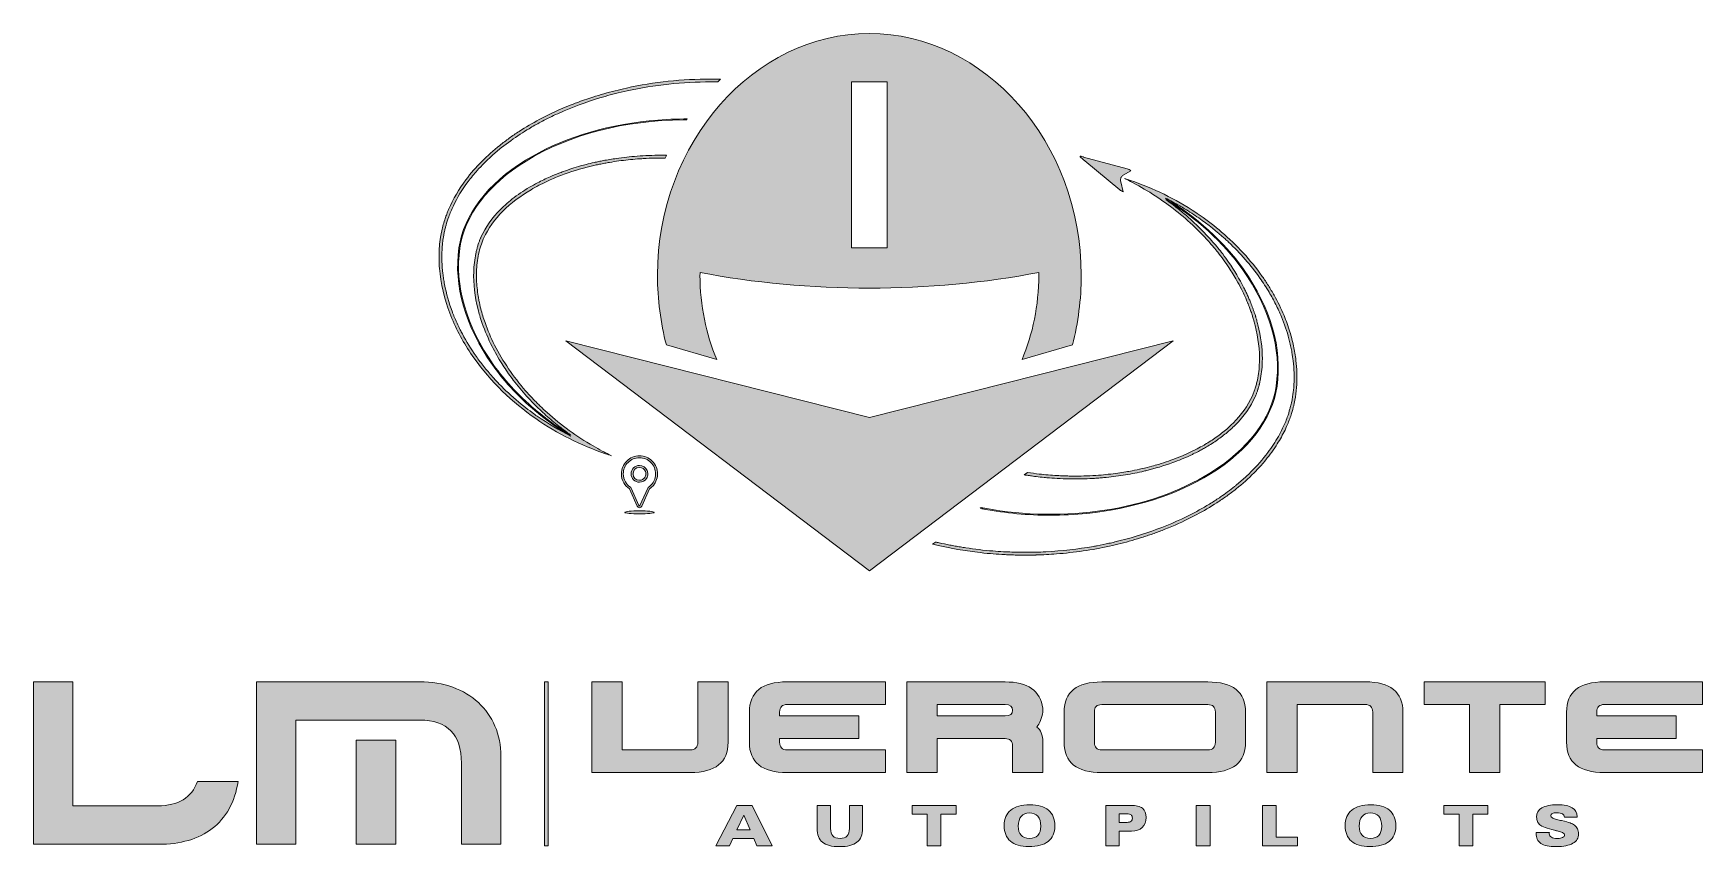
# Model space of a CAD drawing. Header units: millimetres. Extents: x 128 to 169, y -106.9 to -86.9.
import ezdxf

# ---------------------------------------------------------------- set-up
doc = ezdxf.new("R2010")
doc.units = ezdxf.units.MM
doc.header["$MEASUREMENT"] = 0
doc.layers.add('Capa 1', color=7, linetype='Continuous')

msp = doc.modelspace()

# ---------------------------------------------------------------- hatches: boundary and pattern name
at = {"layer": 'Capa 1'}
h = msp.add_hatch(color=255, dxfattribs=at)
h.dxf.hatch_style = 2
edge = h.paths.add_edge_path()
edge.add_spline(control_points=[(148.534, -86.924), (145.69, -86.938), (143.321, -89.599), (143.321, -92.88), (143.321, -93.476), (143.397, -94.05), (143.538, -94.593), (143.538, -94.593), (144.779, -94.953), (144.779, -94.953), (144.514, -94.327), (144.366, -93.623), (144.366, -92.88), (144.366, -92.856), (144.367, -92.831), (144.367, -92.807), (145.659, -93.066), (147.134, -93.196), (148.534, -93.196), (149.934, -93.196), (151.409, -93.066), (152.701, -92.807), (152.701, -92.831), (152.702, -92.856), (152.702, -92.88), (152.702, -93.623), (152.554, -94.327), (152.29, -94.953), (152.29, -94.953), (153.53, -94.593), (153.53, -94.593), (153.671, -94.05), (153.747, -93.476), (153.747, -92.88), (153.747, -89.599), (151.378, -86.938), (148.534, -86.924)], knot_values=[0, 0, 0, 0, 1, 1, 1, 2, 2, 2, 3, 3, 3, 4, 4, 4, 5, 5, 5, 6, 6, 6, 7, 7, 7, 8, 8, 8, 9, 9, 9, 10, 10, 10, 11, 11, 11, 12, 12, 12, 12], degree=3, periodic=1)
h.paths.add_polyline_path([(148.97, -92.207), (148.534, -92.207), (148.098, -92.207), (148.098, -88.121), (148.534, -88.121), (148.97, -88.121)])
h = msp.add_hatch(color=255, dxfattribs=at)
h.dxf.hatch_style = 2
edge = h.paths.add_edge_path()
edge.add_spline(control_points=[(144.633, -88.048), (143.932, -88.048), (143.235, -88.123), (142.557, -88.27), (142.464, -88.291), (142.371, -88.313), (142.28, -88.336), (142.187, -88.359), (142.096, -88.384), (142.004, -88.41), (141.913, -88.436), (141.821, -88.463), (141.731, -88.492), (141.595, -88.536), (141.46, -88.583), (141.326, -88.633), (141.282, -88.65), (141.237, -88.667), (141.193, -88.685), (140.927, -88.79), (140.666, -88.91), (140.412, -89.046), (140.242, -89.136), (140.076, -89.233), (139.913, -89.339), (139.873, -89.366), (139.832, -89.393), (139.792, -89.42), (139.752, -89.447), (139.712, -89.475), (139.673, -89.504), (139.594, -89.561), (139.516, -89.619), (139.44, -89.681), (139.134, -89.925), (138.848, -90.205), (138.605, -90.53), (138.439, -90.753), (138.292, -90.998), (138.18, -91.261), (138.172, -91.279), (138.164, -91.297), (138.157, -91.316), (138.143, -91.352), (138.129, -91.389), (138.116, -91.425), (138.109, -91.444), (138.102, -91.462), (138.096, -91.481), (138.079, -91.53), (138.064, -91.58), (138.05, -91.631), (138.036, -91.682), (138.022, -91.732), (138.012, -91.784), (138.012, -91.784), (137.995, -91.86), (137.995, -91.86), (137.995, -91.86), (137.982, -91.938), (137.982, -91.938), (137.969, -92.016), (137.96, -92.095), (137.954, -92.172), (137.952, -92.197), (137.951, -92.222), (137.949, -92.247), (137.948, -92.276), (137.946, -92.305), (137.946, -92.334), (137.941, -92.505), (137.95, -92.674), (137.969, -92.84), (138.014, -93.229), (138.119, -93.599), (138.263, -93.945), (138.407, -94.291), (138.59, -94.613), (138.8, -94.91), (139.22, -95.506), (139.745, -96.003), (140.323, -96.406), (140.856, -96.776), (141.436, -97.065), (142.038, -97.271), (142.089, -97.289), (142.14, -97.306), (142.192, -97.322), (142.143, -97.299), (142.095, -97.275), (142.047, -97.25), (142.046, -97.249), (142.046, -97.249), (142.045, -97.249), (142.045, -97.249), (142.044, -97.248), (142.043, -97.248), (142.016, -97.234), (141.988, -97.219), (141.962, -97.205), (141.886, -97.165), (141.811, -97.123), (141.737, -97.08), (141.329, -96.843), (140.949, -96.568), (140.604, -96.258), (140.584, -96.239), (140.563, -96.22), (140.543, -96.202), (140.532, -96.192), (140.522, -96.182), (140.511, -96.172), (140.481, -96.143), (140.45, -96.114), (140.42, -96.085), (140.39, -96.055), (140.36, -96.026), (140.331, -95.996), (140.301, -95.966), (140.272, -95.936), (140.244, -95.906), (140.186, -95.845), (140.13, -95.783), (140.075, -95.72), (139.774, -95.375), (139.515, -94.998), (139.313, -94.599), (139.221, -94.418), (139.142, -94.232), (139.076, -94.044), (139.057, -93.988), (139.038, -93.931), (139.021, -93.875), (139.004, -93.818), (138.988, -93.761), (138.974, -93.704), (138.956, -93.635), (138.941, -93.567), (138.928, -93.498), (138.921, -93.463), (138.915, -93.429), (138.91, -93.394), (138.898, -93.326), (138.889, -93.257), (138.882, -93.189), (138.869, -93.056), (138.864, -92.924), (138.868, -92.793), (138.874, -92.645), (138.89, -92.499), (138.918, -92.358), (138.934, -92.286), (138.949, -92.222), (138.97, -92.158), (138.97, -92.158), (138.986, -92.11), (138.986, -92.11), (138.986, -92.11), (139.004, -92.063), (139.004, -92.063), (139.014, -92.031), (139.029, -92.001), (139.042, -91.97), (139.15, -91.724), (139.316, -91.499), (139.516, -91.299), (139.716, -91.099), (139.953, -90.923), (140.208, -90.773), (140.272, -90.735), (140.338, -90.699), (140.404, -90.664), (140.429, -90.651), (140.454, -90.639), (140.479, -90.626), (140.501, -90.615), (140.523, -90.604), (140.545, -90.593), (140.589, -90.572), (140.634, -90.551), (140.679, -90.531), (140.793, -90.48), (140.908, -90.434), (141.026, -90.391), (141.272, -90.301), (141.527, -90.228), (141.785, -90.17), (141.822, -90.162), (141.859, -90.154), (141.896, -90.146), (141.938, -90.138), (141.98, -90.129), (142.023, -90.121), (142.061, -90.114), (142.099, -90.107), (142.137, -90.101), (142.213, -90.087), (142.289, -90.076), (142.366, -90.065), (142.518, -90.044), (142.672, -90.028), (142.825, -90.016), (142.874, -90.013), (142.921, -90.009), (142.97, -90.007), (143.065, -90.001), (143.161, -89.998), (143.256, -89.996), (143.304, -89.995), (143.352, -89.995), (143.399, -89.995), (143.399, -89.995), (143.402, -89.995), (143.402, -89.995), (143.439, -89.995), (143.476, -89.995), (143.513, -89.996), (143.524, -89.972), (143.534, -89.949), (143.546, -89.926), (143.52, -89.925), (143.494, -89.925), (143.468, -89.925), (143.445, -89.925), (143.422, -89.925), (143.399, -89.925), (143.205, -89.925), (143.01, -89.932), (142.82, -89.947), (142.647, -89.96), (142.476, -89.978), (142.309, -90.003), (142.2, -90.018), (142.094, -90.036), (141.989, -90.056), (141.95, -90.064), (141.912, -90.071), (141.874, -90.079), (141.836, -90.087), (141.799, -90.095), (141.761, -90.104), (141.695, -90.118), (141.631, -90.134), (141.567, -90.151), (141.52, -90.162), (141.474, -90.175), (141.428, -90.188), (141.355, -90.208), (141.283, -90.23), (141.213, -90.253), (141.141, -90.276), (141.071, -90.3), (141.002, -90.325), (140.965, -90.338), (140.928, -90.352), (140.892, -90.366), (140.82, -90.395), (140.748, -90.424), (140.677, -90.455), (140.572, -90.501), (140.469, -90.551), (140.369, -90.603), (140.302, -90.639), (140.236, -90.675), (140.173, -90.712), (140.019, -90.802), (139.877, -90.899), (139.747, -91.001), (139.689, -91.047), (139.634, -91.093), (139.581, -91.141), (139.554, -91.164), (139.528, -91.189), (139.503, -91.213), (139.491, -91.225), (139.478, -91.237), (139.466, -91.249), (139.248, -91.468), (139.084, -91.701), (138.977, -91.943), (138.974, -91.951), (138.97, -91.959), (138.967, -91.967), (138.956, -91.99), (138.946, -92.014), (138.938, -92.039), (138.938, -92.039), (138.92, -92.085), (138.92, -92.085), (138.92, -92.085), (138.919, -92.087), (138.919, -92.087), (138.919, -92.087), (138.919, -92.088), (138.919, -92.088), (138.919, -92.088), (138.919, -92.089), (138.919, -92.089), (138.919, -92.089), (138.903, -92.136), (138.903, -92.136), (138.899, -92.149), (138.895, -92.163), (138.891, -92.177), (138.887, -92.191), (138.883, -92.205), (138.88, -92.218), (138.877, -92.228), (138.874, -92.239), (138.871, -92.249), (138.868, -92.264), (138.864, -92.279), (138.861, -92.294), (138.857, -92.311), (138.853, -92.328), (138.85, -92.344), (138.821, -92.486), (138.803, -92.636), (138.798, -92.791), (138.789, -93.088), (138.825, -93.401), (138.905, -93.721), (138.918, -93.771), (138.932, -93.82), (138.947, -93.869), (138.965, -93.934), (138.986, -93.999), (139.009, -94.064), (139.075, -94.253), (139.156, -94.443), (139.25, -94.631), (139.323, -94.774), (139.403, -94.915), (139.49, -95.054), (139.525, -95.109), (139.561, -95.164), (139.598, -95.218), (139.617, -95.246), (139.636, -95.274), (139.656, -95.302), (139.694, -95.356), (139.733, -95.408), (139.773, -95.461), (139.823, -95.528), (139.876, -95.594), (139.93, -95.659), (140.038, -95.789), (140.154, -95.916), (140.275, -96.04), (140.336, -96.102), (140.399, -96.163), (140.463, -96.224), (140.563, -96.317), (140.665, -96.407), (140.771, -96.494), (140.825, -96.54), (140.881, -96.584), (140.938, -96.628), (141.016, -96.688), (141.096, -96.747), (141.177, -96.805), (140.899, -96.637), (140.635, -96.451), (140.389, -96.249), (140.388, -96.249), (140.387, -96.248), (140.387, -96.247), (139.96, -95.899), (139.585, -95.503), (139.28, -95.073), (138.616, -94.138), (138.323, -93.122), (138.457, -92.211), (138.576, -91.403), (139.154, -90.642), (140.085, -90.068), (141.159, -89.406), (142.534, -89.061), (143.954, -89.054), (143.982, -89.054), (144.01, -89.054), (144.038, -89.054), (144.043, -89.047), (144.048, -89.039), (144.054, -89.032), (144.025, -89.031), (143.997, -89.031), (143.969, -89.032), (143.684, -89.033), (143.4, -89.048), (143.117, -89.077), (141.964, -89.195), (140.912, -89.531), (140.073, -90.048), (139.136, -90.626), (138.554, -91.393), (138.434, -92.207), (138.3, -93.124), (138.593, -94.147), (139.261, -95.086), (139.573, -95.526), (139.956, -95.93), (140.395, -96.285), (140.395, -96.285), (140.396, -96.286), (140.397, -96.286), (140.644, -96.487), (140.909, -96.672), (141.188, -96.839), (140.901, -96.695), (140.625, -96.531), (140.362, -96.349), (140.319, -96.319), (140.277, -96.288), (140.235, -96.257), (140.166, -96.207), (140.099, -96.156), (140.034, -96.104), (139.857, -95.964), (139.69, -95.816), (139.532, -95.662), (139.438, -95.569), (139.347, -95.474), (139.26, -95.377), (139.26, -95.377), (139.26, -95.377), (139.26, -95.376), (139.186, -95.293), (139.114, -95.208), (139.046, -95.122), (138.98, -95.039), (138.918, -94.956), (138.857, -94.87), (138.732, -94.693), (138.619, -94.509), (138.52, -94.323), (138.502, -94.289), (138.484, -94.257), (138.468, -94.223), (138.468, -94.223), (138.468, -94.223), (138.468, -94.223), (138.447, -94.183), (138.428, -94.142), (138.409, -94.102), (138.38, -94.041), (138.353, -93.979), (138.327, -93.918), (138.318, -93.896), (138.308, -93.873), (138.3, -93.851), (138.291, -93.828), (138.282, -93.806), (138.274, -93.783), (138.189, -93.556), (138.124, -93.329), (138.08, -93.103), (138.071, -93.057), (138.064, -93.012), (138.057, -92.967), (138.05, -92.922), (138.044, -92.877), (138.039, -92.832), (138.016, -92.637), (138.01, -92.441), (138.019, -92.25), (138.02, -92.225), (138.022, -92.2), (138.024, -92.175), (138.024, -92.171), (138.025, -92.167), (138.025, -92.163), (138.027, -92.147), (138.028, -92.132), (138.029, -92.116), (138.032, -92.087), (138.035, -92.059), (138.039, -92.032), (138.041, -92.015), (138.043, -92), (138.046, -91.984), (138.048, -91.972), (138.05, -91.961), (138.051, -91.95), (138.051, -91.95), (138.064, -91.874), (138.064, -91.874), (138.064, -91.874), (138.081, -91.797), (138.081, -91.797), (138.087, -91.765), (138.095, -91.735), (138.103, -91.703), (138.106, -91.692), (138.109, -91.682), (138.112, -91.671), (138.112, -91.671), (138.112, -91.669), (138.112, -91.669), (138.112, -91.669), (138.117, -91.649), (138.117, -91.649), (138.137, -91.581), (138.159, -91.512), (138.183, -91.443), (138.2, -91.397), (138.218, -91.352), (138.237, -91.307), (138.256, -91.261), (138.276, -91.216), (138.297, -91.171), (138.394, -90.968), (138.515, -90.767), (138.661, -90.572), (138.731, -90.479), (138.806, -90.388), (138.885, -90.299), (138.941, -90.236), (138.999, -90.175), (139.06, -90.114), (139.09, -90.083), (139.122, -90.053), (139.153, -90.023), (139.185, -89.993), (139.217, -89.963), (139.249, -89.933), (139.324, -89.866), (139.402, -89.8), (139.483, -89.735), (139.483, -89.735), (139.484, -89.735), (139.484, -89.735), (139.629, -89.619), (139.783, -89.509), (139.943, -89.404), (139.943, -89.403), (139.944, -89.403), (139.944, -89.403), (140.014, -89.358), (140.086, -89.313), (140.159, -89.27), (140.252, -89.213), (140.347, -89.16), (140.445, -89.108), (140.564, -89.044), (140.687, -88.983), (140.812, -88.925), (140.882, -88.893), (140.954, -88.861), (141.026, -88.83), (141.346, -88.693), (141.683, -88.574), (142.033, -88.475), (142.116, -88.451), (142.2, -88.429), (142.284, -88.407), (142.379, -88.383), (142.475, -88.361), (142.572, -88.339), (143.246, -88.193), (143.94, -88.118), (144.633, -88.118), (144.633, -88.118), (144.706, -88.118), (144.706, -88.118), (144.706, -88.118), (144.706, -88.119), (144.706, -88.119), (144.738, -88.119), (144.771, -88.119), (144.804, -88.12), (144.827, -88.097), (144.85, -88.074), (144.873, -88.051), (144.873, -88.051), (144.874, -88.051), (144.874, -88.051), (144.849, -88.05), (144.823, -88.05), (144.798, -88.049), (144.743, -88.049), (144.688, -88.048), (144.633, -88.048)], knot_values=[0, 0, 0, 0, 1, 1, 1, 2, 2, 2, 3, 3, 3, 4, 4, 4, 5, 5, 5, 6, 6, 6, 7, 7, 7, 8, 8, 8, 9, 9, 9, 10, 10, 10, 11, 11, 11, 12, 12, 12, 13, 13, 13, 14, 14, 14, 15, 15, 15, 16, 16, 16, 17, 17, 17, 18, 18, 18, 19, 19, 19, 20, 20, 20, 21, 21, 21, 22, 22, 22, 23, 23, 23, 24, 24, 24, 25, 25, 25, 26, 26, 26, 27, 27, 27, 28, 28, 28, 29, 29, 29, 30, 30, 30, 31, 31, 31, 32, 32, 32, 33, 33, 33, 34, 34, 34, 35, 35, 35, 36, 36, 36, 37, 37, 37, 38, 38, 38, 39, 39, 39, 40, 40, 40, 41, 41, 41, 42, 42, 42, 43, 43, 43, 44, 44, 44, 45, 45, 45, 46, 46, 46, 47, 47, 47, 48, 48, 48, 49, 49, 49, 50, 50, 50, 51, 51, 51, 52, 52, 52, 53, 53, 53, 54, 54, 54, 55, 55, 55, 56, 56, 56, 57, 57, 57, 58, 58, 58, 59, 59, 59, 60, 60, 60, 61, 61, 61, 62, 62, 62, 63, 63, 63, 64, 64, 64, 65, 65, 65, 66, 66, 66, 67, 67, 67, 68, 68, 68, 69, 69, 69, 70, 70, 70, 71, 71, 71, 72, 72, 72, 73, 73, 73, 74, 74, 74, 75, 75, 75, 76, 76, 76, 77, 77, 77, 78, 78, 78, 79, 79, 79, 80, 80, 80, 81, 81, 81, 82, 82, 82, 83, 83, 83, 84, 84, 84, 85, 85, 85, 86, 86, 86, 87, 87, 87, 88, 88, 88, 89, 89, 89, 90, 90, 90, 91, 91, 91, 92, 92, 92, 93, 93, 93, 94, 94, 94, 95, 95, 95, 96, 96, 96, 97, 97, 97, 98, 98, 98, 99, 99, 99, 100, 100, 100, 101, 101, 101, 102, 102, 102, 103, 103, 103, 104, 104, 104, 105, 105, 105, 106, 106, 106, 107, 107, 107, 108, 108, 108, 109, 109, 109, 110, 110, 110, 111, 111, 111, 112, 112, 112, 113, 113, 113, 114, 114, 114, 115, 115, 115, 116, 116, 116, 117, 117, 117, 118, 118, 118, 119, 119, 119, 120, 120, 120, 121, 121, 121, 122, 122, 122, 123, 123, 123, 124, 124, 124, 125, 125, 125, 126, 126, 126, 127, 127, 127, 128, 128, 128, 129, 129, 129, 130, 130, 130, 131, 131, 131, 132, 132, 132, 133, 133, 133, 134, 134, 134, 135, 135, 135, 136, 136, 136, 137, 137, 137, 138, 138, 138, 139, 139, 139, 140, 140, 140, 141, 141, 141, 142, 142, 142, 143, 143, 143, 144, 144, 144, 145, 145, 145, 146, 146, 146, 147, 147, 147, 148, 148, 148, 149, 149, 149, 150, 150, 150, 151, 151, 151, 152, 152, 152, 153, 153, 153, 154, 154, 154, 155, 155, 155, 156, 156, 156, 157, 157, 157, 158, 158, 158, 159, 159, 159, 160, 160, 160, 161, 161, 161, 162, 162, 162, 163, 163, 163, 164, 164, 164, 165, 165, 165, 166, 166, 166, 167, 167, 167, 168, 168, 168, 169, 169, 169, 170, 170, 170, 171, 171, 171, 172, 172, 172, 173, 173, 173, 174, 174, 174, 175, 175, 175, 176, 176, 176, 177, 177, 177, 178, 178, 178, 179, 179, 179, 180, 180, 180, 181, 181, 181, 182, 182, 182, 183, 183, 183, 184, 184, 184, 185, 185, 185, 186, 186, 186, 187, 187, 187, 188, 188, 188, 189, 189, 189, 190, 190, 190, 191, 191, 191, 192, 192, 192, 193, 193, 193, 194, 194, 194, 194], degree=3, periodic=1)
h = msp.add_hatch(color=255, dxfattribs=at)
h.dxf.hatch_style = 2
edge = h.paths.add_edge_path()
edge.add_spline(control_points=[(154.782, -90.826), (154.751, -90.813), (154.716, -90.793), (154.694, -90.775), (154.694, -90.775), (153.833, -90.06), (153.833, -90.06), (153.833, -90.06), (153.804, -90.035), (153.804, -90.035), (153.804, -90.035), (153.768, -90.005), (153.768, -90.005), (153.768, -90.005), (153.767, -90.004), (153.767, -90.004), (153.767, -90.004), (153.738, -89.98), (153.738, -89.98), (153.733, -89.976), (153.728, -89.972), (153.725, -89.968), (153.723, -89.966), (153.722, -89.963), (153.721, -89.961), (153.716, -89.953), (153.72, -89.949), (153.732, -89.95), (153.737, -89.95), (153.742, -89.951), (153.748, -89.952), (153.748, -89.952), (153.757, -89.955), (153.757, -89.955), (153.757, -89.955), (153.799, -89.966), (153.799, -89.966), (153.799, -89.966), (153.806, -89.968), (153.806, -89.968), (153.806, -89.968), (154.88, -90.26), (154.88, -90.26), (154.906, -90.268), (154.942, -90.286), (154.971, -90.304), (154.971, -90.304), (154.777, -90.416), (154.777, -90.416), (154.767, -90.421), (154.758, -90.429), (154.751, -90.439), (154.744, -90.446), (154.738, -90.454), (154.733, -90.464), (154.731, -90.467), (154.73, -90.471), (154.728, -90.475), (154.725, -90.48), (154.724, -90.486), (154.722, -90.492), (154.721, -90.493), (154.721, -90.495), (154.72, -90.497), (154.717, -90.508), (154.715, -90.521), (154.715, -90.533), (154.714, -90.548), (154.716, -90.563), (154.719, -90.578), (154.719, -90.578), (154.782, -90.826), (154.782, -90.826)], knot_values=[0, 0, 0, 0, 1, 1, 1, 2, 2, 2, 3, 3, 3, 4, 4, 4, 5, 5, 5, 6, 6, 6, 7, 7, 7, 8, 8, 8, 9, 9, 9, 10, 10, 10, 11, 11, 11, 12, 12, 12, 13, 13, 13, 14, 14, 14, 15, 15, 15, 16, 16, 16, 17, 17, 17, 18, 18, 18, 19, 19, 19, 20, 20, 20, 21, 21, 21, 22, 22, 22, 23, 23, 23, 24, 24, 24, 24], degree=3, periodic=1)
h = msp.add_hatch(color=255, dxfattribs=at)
h.dxf.hatch_style = 2
edge = h.paths.add_edge_path()
edge.add_spline(control_points=[(159.031, -94.976), (159.017, -94.855), (158.997, -94.735), (158.972, -94.618), (158.959, -94.559), (158.945, -94.5), (158.93, -94.443), (158.915, -94.384), (158.899, -94.327), (158.881, -94.271), (158.84, -94.134), (158.791, -94.001), (158.737, -93.871), (158.665, -93.698), (158.583, -93.531), (158.493, -93.37), (158.448, -93.29), (158.401, -93.211), (158.352, -93.133), (158.303, -93.056), (158.253, -92.98), (158.2, -92.906), (157.911, -92.497), (157.573, -92.133), (157.202, -91.816), (157.033, -91.671), (156.858, -91.536), (156.677, -91.41), (156.641, -91.385), (156.605, -91.36), (156.568, -91.336), (156.064, -91), (155.52, -90.735), (154.958, -90.543), (154.958, -90.543), (154.957, -90.543), (154.957, -90.543), (154.908, -90.526), (154.858, -90.509), (154.809, -90.494), (154.858, -90.518), (154.907, -90.542), (154.955, -90.567), (154.956, -90.567), (154.956, -90.568), (154.957, -90.568), (155.328, -90.759), (155.68, -90.983), (156.006, -91.234), (156.174, -91.363), (156.335, -91.5), (156.489, -91.644), (156.581, -91.73), (156.67, -91.819), (156.756, -91.91), (156.843, -92.001), (156.926, -92.095), (157.006, -92.191), (157.039, -92.231), (157.072, -92.271), (157.104, -92.312), (157.104, -92.312), (157.104, -92.312), (157.104, -92.312), (157.201, -92.434), (157.292, -92.56), (157.378, -92.688), (157.446, -92.791), (157.511, -92.896), (157.571, -93.002), (157.611, -93.073), (157.65, -93.145), (157.687, -93.217), (157.71, -93.264), (157.733, -93.31), (157.755, -93.357), (157.765, -93.379), (157.775, -93.401), (157.785, -93.423), (157.799, -93.454), (157.812, -93.485), (157.825, -93.516), (157.833, -93.536), (157.842, -93.555), (157.849, -93.575), (157.851, -93.581), (157.854, -93.587), (157.856, -93.592), (157.859, -93.599), (157.862, -93.606), (157.865, -93.614), (157.873, -93.634), (157.88, -93.655), (157.888, -93.676), (157.901, -93.707), (157.912, -93.74), (157.924, -93.772), (157.936, -93.808), (157.948, -93.844), (157.96, -93.88), (157.961, -93.884), (157.962, -93.888), (157.963, -93.892), (157.974, -93.924), (157.984, -93.956), (157.992, -93.987), (157.994, -93.991), (157.995, -93.995), (157.996, -93.999), (158.006, -94.037), (158.017, -94.075), (158.027, -94.112), (158.103, -94.417), (158.141, -94.725), (158.131, -95.023), (158.127, -95.171), (158.11, -95.318), (158.081, -95.459), (158.073, -95.495), (158.066, -95.529), (158.057, -95.562), (158.05, -95.594), (158.041, -95.626), (158.03, -95.658), (158.03, -95.658), (158.019, -95.691), (158.019, -95.691), (158.019, -95.691), (158.014, -95.706), (158.014, -95.706), (158.014, -95.706), (157.997, -95.753), (157.997, -95.753), (157.985, -95.784), (157.971, -95.815), (157.958, -95.846), (157.85, -96.092), (157.684, -96.317), (157.484, -96.517), (157.434, -96.567), (157.381, -96.616), (157.327, -96.663), (157.246, -96.733), (157.16, -96.8), (157.071, -96.864), (156.981, -96.927), (156.888, -96.987), (156.792, -97.043), (156.784, -97.048), (156.776, -97.053), (156.768, -97.057), (156.711, -97.09), (156.654, -97.122), (156.597, -97.152), (156.53, -97.187), (156.463, -97.22), (156.394, -97.252), (156.258, -97.315), (156.118, -97.372), (155.975, -97.424), (155.948, -97.434), (155.921, -97.444), (155.894, -97.453), (155.813, -97.482), (155.731, -97.508), (155.649, -97.533), (155.595, -97.548), (155.542, -97.563), (155.488, -97.578), (155.327, -97.622), (155.164, -97.659), (154.999, -97.691), (154.948, -97.701), (154.896, -97.71), (154.845, -97.718), (154.781, -97.73), (154.716, -97.74), (154.651, -97.748), (154.493, -97.771), (154.334, -97.788), (154.175, -97.8), (153.982, -97.814), (153.79, -97.821), (153.598, -97.821), (153.55, -97.821), (153.502, -97.821), (153.454, -97.82), (153.454, -97.82), (153.446, -97.82), (153.446, -97.82), (153.406, -97.819), (153.365, -97.818), (153.324, -97.816), (153.267, -97.814), (153.209, -97.812), (153.151, -97.808), (153.005, -97.8), (152.86, -97.788), (152.715, -97.771), (152.618, -97.76), (152.521, -97.747), (152.424, -97.732), (152.424, -97.732), (152.423, -97.733), (152.423, -97.733), (152.423, -97.733), (152.346, -97.791), (152.346, -97.791), (152.378, -97.797), (152.41, -97.802), (152.443, -97.806), (152.48, -97.812), (152.517, -97.817), (152.554, -97.822), (152.558, -97.823), (152.562, -97.823), (152.566, -97.824), (152.589, -97.827), (152.612, -97.829), (152.634, -97.832), (152.702, -97.841), (152.77, -97.848), (152.838, -97.855), (152.859, -97.857), (152.88, -97.859), (152.901, -97.861), (152.985, -97.868), (153.069, -97.874), (153.153, -97.879), (153.255, -97.885), (153.356, -97.888), (153.458, -97.89), (153.504, -97.891), (153.551, -97.892), (153.598, -97.892), (153.646, -97.892), (153.695, -97.891), (153.744, -97.89), (153.841, -97.888), (153.938, -97.885), (154.035, -97.879), (154.083, -97.877), (154.132, -97.874), (154.18, -97.87), (154.221, -97.867), (154.261, -97.864), (154.302, -97.86), (154.382, -97.852), (154.462, -97.844), (154.542, -97.834), (154.621, -97.824), (154.7, -97.813), (154.778, -97.801), (154.934, -97.776), (155.088, -97.747), (155.238, -97.713), (155.271, -97.705), (155.304, -97.698), (155.336, -97.69), (155.564, -97.634), (155.785, -97.568), (155.998, -97.49), (156.072, -97.464), (156.144, -97.436), (156.216, -97.407), (156.216, -97.407), (156.216, -97.407), (156.216, -97.407), (156.287, -97.377), (156.358, -97.346), (156.427, -97.314), (156.427, -97.314), (156.427, -97.314), (156.427, -97.314), (156.453, -97.302), (156.479, -97.29), (156.504, -97.277), (156.547, -97.256), (156.589, -97.235), (156.63, -97.213), (156.664, -97.195), (156.697, -97.178), (156.73, -97.159), (156.73, -97.159), (156.731, -97.159), (156.731, -97.159), (156.763, -97.141), (156.796, -97.122), (156.828, -97.104), (156.921, -97.048), (157.011, -96.991), (157.096, -96.931), (157.181, -96.871), (157.262, -96.81), (157.338, -96.746), (157.338, -96.746), (157.338, -96.746), (157.338, -96.746), (157.365, -96.722), (157.393, -96.699), (157.419, -96.675), (157.459, -96.64), (157.497, -96.603), (157.534, -96.567), (157.752, -96.348), (157.917, -96.114), (158.023, -95.874), (158.023, -95.874), (158.032, -95.852), (158.032, -95.852), (158.037, -95.84), (158.042, -95.828), (158.048, -95.816), (158.048, -95.815), (158.048, -95.815), (158.048, -95.815), (158.053, -95.803), (158.058, -95.791), (158.062, -95.778), (158.062, -95.778), (158.062, -95.778), (158.062, -95.778), (158.062, -95.778), (158.08, -95.731), (158.08, -95.731), (158.08, -95.731), (158.08, -95.729), (158.08, -95.729), (158.08, -95.729), (158.081, -95.727), (158.081, -95.727), (158.081, -95.727), (158.096, -95.68), (158.096, -95.68), (158.096, -95.68), (158.096, -95.68), (158.096, -95.68), (158.097, -95.678), (158.098, -95.675), (158.099, -95.673), (158.102, -95.662), (158.105, -95.652), (158.109, -95.642), (158.109, -95.638), (158.11, -95.635), (158.111, -95.631), (158.114, -95.622), (158.116, -95.614), (158.118, -95.606), (158.121, -95.598), (158.123, -95.589), (158.125, -95.581), (158.127, -95.573), (158.129, -95.566), (158.131, -95.559), (158.134, -95.546), (158.137, -95.533), (158.139, -95.52), (158.144, -95.504), (158.147, -95.488), (158.15, -95.473), (158.179, -95.328), (158.197, -95.177), (158.202, -95.025), (158.203, -94.995), (158.203, -94.964), (158.203, -94.933), (158.204, -94.664), (158.167, -94.383), (158.094, -94.095), (158.085, -94.057), (158.074, -94.019), (158.064, -93.981), (158.057, -93.956), (158.049, -93.931), (158.041, -93.906), (158.04, -93.903), (158.039, -93.899), (158.038, -93.896), (158.034, -93.88), (158.028, -93.864), (158.023, -93.848), (158.016, -93.825), (158.008, -93.802), (158, -93.778), (157.985, -93.736), (157.97, -93.695), (157.955, -93.653), (157.947, -93.632), (157.939, -93.612), (157.931, -93.59), (157.928, -93.582), (157.925, -93.574), (157.921, -93.565), (157.92, -93.563), (157.92, -93.562), (157.919, -93.561), (157.908, -93.531), (157.895, -93.502), (157.882, -93.472), (157.869, -93.441), (157.856, -93.41), (157.841, -93.378), (157.827, -93.347), (157.812, -93.315), (157.797, -93.282), (157.781, -93.251), (157.766, -93.218), (157.749, -93.186), (157.641, -92.971), (157.515, -92.761), (157.373, -92.557), (157.327, -92.489), (157.278, -92.422), (157.227, -92.355), (157.152, -92.256), (157.071, -92.157), (156.987, -92.06), (156.944, -92.01), (156.9, -91.961), (156.853, -91.912), (156.753, -91.803), (156.648, -91.697), (156.537, -91.593), (156.404, -91.469), (156.266, -91.35), (156.123, -91.236), (156.026, -91.159), (155.927, -91.085), (155.825, -91.013), (156.585, -91.471), (157.239, -92.065), (157.72, -92.743), (158.385, -93.678), (158.676, -94.695), (158.543, -95.606), (158.424, -96.414), (157.845, -97.174), (156.915, -97.748), (155.422, -98.669), (153.344, -98.977), (151.376, -98.613), (151.345, -98.608), (151.314, -98.602), (151.283, -98.596), (151.283, -98.596), (151.258, -98.615), (151.258, -98.615), (151.289, -98.622), (151.32, -98.627), (151.351, -98.633), (151.889, -98.734), (152.438, -98.785), (152.987, -98.785), (153.287, -98.785), (153.586, -98.77), (153.883, -98.74), (155.036, -98.621), (156.088, -98.285), (156.927, -97.768), (157.864, -97.191), (158.446, -96.424), (158.565, -95.609), (158.701, -94.692), (158.407, -93.67), (157.74, -92.73), (157.25, -92.042), (156.585, -91.441), (155.813, -90.978), (155.934, -91.039), (156.053, -91.103), (156.17, -91.171), (156.21, -91.194), (156.25, -91.218), (156.289, -91.242), (156.408, -91.314), (156.523, -91.389), (156.637, -91.468), (156.868, -91.629), (157.085, -91.801), (157.286, -91.984), (157.315, -92.01), (157.344, -92.036), (157.372, -92.063), (157.662, -92.336), (157.92, -92.631), (158.143, -92.947), (158.223, -93.061), (158.299, -93.177), (158.369, -93.296), (158.427, -93.395), (158.482, -93.494), (158.533, -93.595), (158.559, -93.648), (158.585, -93.7), (158.609, -93.754), (158.631, -93.802), (158.652, -93.85), (158.672, -93.898), (158.747, -94.078), (158.809, -94.26), (158.857, -94.442), (158.869, -94.487), (158.881, -94.532), (158.891, -94.577), (158.896, -94.6), (158.901, -94.623), (158.906, -94.646), (158.916, -94.691), (158.924, -94.736), (158.932, -94.781), (158.944, -94.849), (158.954, -94.917), (158.962, -94.984), (158.984, -95.179), (158.991, -95.375), (158.981, -95.566), (158.979, -95.592), (158.977, -95.619), (158.975, -95.644), (158.969, -95.725), (158.96, -95.798), (158.948, -95.866), (158.948, -95.866), (158.948, -95.866), (158.948, -95.866), (158.948, -95.866), (158.935, -95.943), (158.935, -95.943), (158.935, -95.943), (158.919, -96.019), (158.919, -96.019), (158.911, -96.058), (158.901, -96.096), (158.89, -96.136), (158.89, -96.136), (158.888, -96.147), (158.888, -96.147), (158.888, -96.147), (158.882, -96.167), (158.882, -96.167), (158.863, -96.236), (158.841, -96.305), (158.817, -96.373), (158.817, -96.373), (158.816, -96.373), (158.816, -96.373), (158.8, -96.419), (158.782, -96.464), (158.763, -96.51), (158.763, -96.51), (158.763, -96.51), (158.763, -96.51), (158.744, -96.555), (158.724, -96.6), (158.703, -96.645), (158.703, -96.645), (158.703, -96.645), (158.703, -96.646), (158.638, -96.781), (158.563, -96.915), (158.476, -97.047), (158.433, -97.113), (158.388, -97.179), (158.339, -97.244), (158.214, -97.41), (158.072, -97.572), (157.914, -97.729), (157.879, -97.763), (157.843, -97.798), (157.806, -97.832), (157.769, -97.865), (157.732, -97.899), (157.694, -97.933), (157.655, -97.966), (157.616, -97.999), (157.577, -98.032), (157.557, -98.049), (157.536, -98.064), (157.516, -98.081), (157.407, -98.168), (157.293, -98.252), (157.175, -98.333), (157.096, -98.387), (157.016, -98.439), (156.934, -98.49), (156.934, -98.49), (156.934, -98.49), (156.934, -98.49), (156.852, -98.541), (156.769, -98.591), (156.684, -98.638), (156.641, -98.662), (156.598, -98.686), (156.555, -98.709), (155.959, -99.027), (155.292, -99.273), (154.573, -99.444), (154.525, -99.456), (154.477, -99.467), (154.428, -99.477), (154.334, -99.498), (154.238, -99.517), (154.142, -99.535), (154.111, -99.541), (154.079, -99.546), (154.047, -99.552), (153.661, -99.62), (153.269, -99.664), (152.876, -99.685), (152.707, -99.694), (152.538, -99.698), (152.369, -99.698), (152.325, -99.698), (152.281, -99.697), (152.236, -99.697), (152.103, -99.695), (151.969, -99.69), (151.836, -99.683), (151.747, -99.679), (151.659, -99.673), (151.57, -99.665), (151.348, -99.647), (151.127, -99.621), (150.907, -99.588), (150.863, -99.581), (150.819, -99.574), (150.775, -99.567), (150.731, -99.56), (150.687, -99.552), (150.644, -99.544), (150.6, -99.536), (150.556, -99.528), (150.512, -99.52), (150.425, -99.503), (150.338, -99.484), (150.251, -99.465), (150.221, -99.459), (150.191, -99.452), (150.161, -99.445), (150.161, -99.445), (150.089, -99.5), (150.089, -99.5), (150.136, -99.511), (150.184, -99.522), (150.23, -99.533), (150.284, -99.544), (150.337, -99.556), (150.39, -99.567), (150.496, -99.589), (150.603, -99.609), (150.71, -99.627), (150.87, -99.654), (151.03, -99.678), (151.191, -99.697), (151.298, -99.71), (151.405, -99.721), (151.513, -99.731), (151.605, -99.739), (151.698, -99.746), (151.791, -99.751), (151.797, -99.751), (151.804, -99.752), (151.81, -99.752), (151.854, -99.755), (151.898, -99.757), (151.941, -99.759), (151.989, -99.761), (152.037, -99.763), (152.084, -99.764), (152.132, -99.765), (152.179, -99.766), (152.227, -99.767), (152.274, -99.768), (152.322, -99.768), (152.369, -99.768), (152.455, -99.768), (152.54, -99.767), (152.626, -99.765), (152.631, -99.765), (152.636, -99.764), (152.641, -99.764), (152.806, -99.76), (152.971, -99.751), (153.135, -99.738), (153.576, -99.704), (154.013, -99.639), (154.443, -99.546), (154.536, -99.525), (154.628, -99.504), (154.721, -99.48), (154.905, -99.434), (155.088, -99.382), (155.269, -99.324), (155.314, -99.309), (155.36, -99.294), (155.405, -99.279), (155.495, -99.248), (155.585, -99.217), (155.674, -99.183), (155.718, -99.166), (155.762, -99.149), (155.807, -99.131), (156.029, -99.043), (156.247, -98.946), (156.46, -98.837), (156.504, -98.815), (156.546, -98.793), (156.588, -98.77), (156.758, -98.681), (156.924, -98.583), (157.086, -98.477), (157.168, -98.424), (157.248, -98.369), (157.327, -98.313), (157.406, -98.255), (157.483, -98.196), (157.56, -98.136), (157.713, -98.013), (157.861, -97.882), (158.001, -97.741), (158.053, -97.688), (158.105, -97.634), (158.155, -97.578), (158.155, -97.578), (158.155, -97.578), (158.155, -97.578), (158.189, -97.541), (158.221, -97.503), (158.254, -97.464), (158.302, -97.407), (158.349, -97.347), (158.395, -97.286), (158.446, -97.217), (158.496, -97.147), (158.543, -97.074), (158.579, -97.018), (158.614, -96.961), (158.647, -96.902), (158.712, -96.79), (158.77, -96.675), (158.821, -96.555), (158.841, -96.507), (158.86, -96.459), (158.878, -96.41), (158.894, -96.367), (158.908, -96.323), (158.922, -96.279), (158.932, -96.248), (158.941, -96.217), (158.95, -96.186), (158.953, -96.173), (158.957, -96.16), (158.96, -96.148), (158.967, -96.122), (158.974, -96.097), (158.98, -96.071), (158.983, -96.058), (158.985, -96.046), (158.988, -96.033), (158.988, -96.033), (159.005, -95.956), (159.005, -95.956), (159.005, -95.956), (159.018, -95.878), (159.018, -95.878), (159.036, -95.774), (159.045, -95.668), (159.051, -95.569), (159.061, -95.369), (159.054, -95.171), (159.031, -94.976)], knot_values=[0, 0, 0, 0, 1, 1, 1, 2, 2, 2, 3, 3, 3, 4, 4, 4, 5, 5, 5, 6, 6, 6, 7, 7, 7, 8, 8, 8, 9, 9, 9, 10, 10, 10, 11, 11, 11, 12, 12, 12, 13, 13, 13, 14, 14, 14, 15, 15, 15, 16, 16, 16, 17, 17, 17, 18, 18, 18, 19, 19, 19, 20, 20, 20, 21, 21, 21, 22, 22, 22, 23, 23, 23, 24, 24, 24, 25, 25, 25, 26, 26, 26, 27, 27, 27, 28, 28, 28, 29, 29, 29, 30, 30, 30, 31, 31, 31, 32, 32, 32, 33, 33, 33, 34, 34, 34, 35, 35, 35, 36, 36, 36, 37, 37, 37, 38, 38, 38, 39, 39, 39, 40, 40, 40, 41, 41, 41, 42, 42, 42, 43, 43, 43, 44, 44, 44, 45, 45, 45, 46, 46, 46, 47, 47, 47, 48, 48, 48, 49, 49, 49, 50, 50, 50, 51, 51, 51, 52, 52, 52, 53, 53, 53, 54, 54, 54, 55, 55, 55, 56, 56, 56, 57, 57, 57, 58, 58, 58, 59, 59, 59, 60, 60, 60, 61, 61, 61, 62, 62, 62, 63, 63, 63, 64, 64, 64, 65, 65, 65, 66, 66, 66, 67, 67, 67, 68, 68, 68, 69, 69, 69, 70, 70, 70, 71, 71, 71, 72, 72, 72, 73, 73, 73, 74, 74, 74, 75, 75, 75, 76, 76, 76, 77, 77, 77, 78, 78, 78, 79, 79, 79, 80, 80, 80, 81, 81, 81, 82, 82, 82, 83, 83, 83, 84, 84, 84, 85, 85, 85, 86, 86, 86, 87, 87, 87, 88, 88, 88, 89, 89, 89, 90, 90, 90, 91, 91, 91, 92, 92, 92, 93, 93, 93, 94, 94, 94, 95, 95, 95, 96, 96, 96, 97, 97, 97, 98, 98, 98, 99, 99, 99, 100, 100, 100, 101, 101, 101, 102, 102, 102, 103, 103, 103, 104, 104, 104, 105, 105, 105, 106, 106, 106, 107, 107, 107, 108, 108, 108, 109, 109, 109, 110, 110, 110, 111, 111, 111, 112, 112, 112, 113, 113, 113, 114, 114, 114, 115, 115, 115, 116, 116, 116, 117, 117, 117, 118, 118, 118, 119, 119, 119, 120, 120, 120, 121, 121, 121, 122, 122, 122, 123, 123, 123, 124, 124, 124, 125, 125, 125, 126, 126, 126, 127, 127, 127, 128, 128, 128, 129, 129, 129, 130, 130, 130, 131, 131, 131, 132, 132, 132, 133, 133, 133, 134, 134, 134, 135, 135, 135, 136, 136, 136, 137, 137, 137, 138, 138, 138, 139, 139, 139, 140, 140, 140, 141, 141, 141, 142, 142, 142, 143, 143, 143, 144, 144, 144, 145, 145, 145, 146, 146, 146, 147, 147, 147, 148, 148, 148, 149, 149, 149, 150, 150, 150, 151, 151, 151, 152, 152, 152, 153, 153, 153, 154, 154, 154, 155, 155, 155, 156, 156, 156, 157, 157, 157, 158, 158, 158, 159, 159, 159, 160, 160, 160, 161, 161, 161, 162, 162, 162, 163, 163, 163, 164, 164, 164, 165, 165, 165, 166, 166, 166, 167, 167, 167, 168, 168, 168, 169, 169, 169, 170, 170, 170, 171, 171, 171, 172, 172, 172, 173, 173, 173, 174, 174, 174, 175, 175, 175, 176, 176, 176, 177, 177, 177, 178, 178, 178, 179, 179, 179, 180, 180, 180, 181, 181, 181, 182, 182, 182, 183, 183, 183, 184, 184, 184, 185, 185, 185, 186, 186, 186, 187, 187, 187, 188, 188, 188, 189, 189, 189, 190, 190, 190, 191, 191, 191, 192, 192, 192, 193, 193, 193, 194, 194, 194, 195, 195, 195, 196, 196, 196, 197, 197, 197, 198, 198, 198, 199, 199, 199, 200, 200, 200, 201, 201, 201, 202, 202, 202, 203, 203, 203, 204, 204, 204, 205, 205, 205, 206, 206, 206, 207, 207, 207, 208, 208, 208, 209, 209, 209, 210, 210, 210, 211, 211, 211, 212, 212, 212, 213, 213, 213, 214, 214, 214, 215, 215, 215, 216, 216, 216, 217, 217, 217, 218, 218, 218, 219, 219, 219, 220, 220, 220, 221, 221, 221, 222, 222, 222, 223, 223, 223, 224, 224, 224, 225, 225, 225, 226, 226, 226, 227, 227, 227, 228, 228, 228, 229, 229, 229, 230, 230, 230, 231, 231, 231, 232, 232, 232, 233, 233, 233, 234, 234, 234, 235, 235, 235, 236, 236, 236, 237, 237, 237, 238, 238, 238, 239, 239, 239, 240, 240, 240, 241, 241, 241, 242, 242, 242, 243, 243, 243, 244, 244, 244, 245, 245, 245, 246, 246, 246, 247, 247, 247, 248, 248, 248, 249, 249, 249, 250, 250, 250, 251, 251, 251, 252, 252, 252, 253, 253, 253, 254, 254, 254, 255, 255, 255, 256, 256, 256, 257, 257, 257, 257], degree=3, periodic=1)
msp.add_hatch(color=255, dxfattribs=at).paths.add_polyline_path([(156.005, -94.495), (148.534, -100.15), (141.063, -94.495), (148.534, -96.38)])
h = msp.add_hatch(color=255, dxfattribs=at)
h.dxf.hatch_style = 2
edge = h.paths.add_edge_path()
edge.add_spline(control_points=[(142.877, -97.322), (142.758, -97.322), (142.646, -97.369), (142.562, -97.453), (142.478, -97.537), (142.432, -97.648), (142.432, -97.767), (142.432, -97.844), (142.452, -97.921), (142.491, -97.988), (142.525, -98.047), (142.572, -98.098), (142.629, -98.136), (142.629, -98.136), (142.822, -98.564), (142.822, -98.564), (142.832, -98.586), (142.853, -98.6), (142.877, -98.6), (142.9, -98.6), (142.922, -98.586), (142.932, -98.564), (142.932, -98.564), (143.125, -98.136), (143.125, -98.136), (143.153, -98.117), (143.179, -98.095), (143.202, -98.07), (143.225, -98.045), (143.246, -98.017), (143.263, -97.988), (143.291, -97.938), (143.31, -97.882), (143.318, -97.825), (143.32, -97.806), (143.321, -97.786), (143.321, -97.767), (143.321, -97.708), (143.31, -97.65), (143.288, -97.597), (143.266, -97.544), (143.233, -97.495), (143.191, -97.453), (143.107, -97.369), (142.995, -97.322), (142.877, -97.322), (142.877, -97.322), (142.877, -97.322), (142.877, -97.322)], knot_values=[0, 0, 0, 0, 1, 1, 1, 2, 2, 2, 3, 3, 3, 4, 4, 4, 5, 5, 5, 6, 6, 6, 7, 7, 7, 8, 8, 8, 9, 9, 9, 10, 10, 10, 11, 11, 11, 12, 12, 12, 13, 13, 13, 14, 14, 14, 15, 15, 15, 16, 16, 16, 16], degree=3, periodic=1)
edge = h.paths.add_edge_path()
edge.add_spline(control_points=[(142.877, -97.926), (142.789, -97.926), (142.718, -97.855), (142.718, -97.767), (142.718, -97.679), (142.789, -97.608), (142.877, -97.608), (142.942, -97.608), (142.999, -97.648), (143.023, -97.705), (143.031, -97.724), (143.036, -97.745), (143.036, -97.767), (143.036, -97.8), (143.026, -97.83), (143.008, -97.856), (142.98, -97.898), (142.932, -97.926), (142.877, -97.926), (142.877, -97.926), (142.877, -97.926), (142.877, -97.926)], knot_values=[0, 0, 0, 0, 1, 1, 1, 2, 2, 2, 3, 3, 3, 4, 4, 4, 5, 5, 5, 6, 6, 6, 7, 7, 7, 7], degree=3, periodic=1)
edge = h.paths.add_edge_path()
edge.add_spline(control_points=[(142.877, -97.369), (142.983, -97.369), (143.083, -97.411), (143.158, -97.486), (143.195, -97.523), (143.224, -97.567), (143.244, -97.615), (143.264, -97.663), (143.274, -97.714), (143.274, -97.767), (143.274, -97.784), (143.273, -97.802), (143.271, -97.819), (143.264, -97.87), (143.248, -97.919), (143.222, -97.964), (143.207, -97.991), (143.189, -98.015), (143.168, -98.038), (143.147, -98.06), (143.124, -98.08), (143.099, -98.097), (143.099, -98.097), (143.088, -98.105), (143.088, -98.105), (143.088, -98.105), (143.082, -98.117), (143.082, -98.117), (143.082, -98.117), (142.889, -98.545), (142.889, -98.545), (142.887, -98.55), (142.882, -98.553), (142.877, -98.553), (142.871, -98.553), (142.867, -98.55), (142.864, -98.545), (142.864, -98.545), (142.671, -98.117), (142.671, -98.117), (142.671, -98.117), (142.666, -98.105), (142.666, -98.105), (142.666, -98.105), (142.655, -98.097), (142.655, -98.097), (142.604, -98.063), (142.562, -98.017), (142.531, -97.964), (142.497, -97.905), (142.479, -97.836), (142.479, -97.767), (142.479, -97.661), (142.52, -97.561), (142.595, -97.486), (142.671, -97.411), (142.771, -97.369), (142.877, -97.369)], knot_values=[0, 0, 0, 0, 0.352778, 0.352778, 0.352778, 0.705556, 0.705556, 0.705556, 1.058333, 1.058333, 1.058333, 1.411111, 1.411111, 1.411111, 1.763889, 1.763889, 1.763889, 2.116667, 2.116667, 2.116667, 2.469444, 2.469444, 2.469444, 2.822222, 2.822222, 2.822222, 3.175, 3.175, 3.175, 3.527778, 3.527778, 3.527778, 3.880556, 3.880556, 3.880556, 4.233333, 4.233333, 4.233333, 4.586111, 4.586111, 4.586111, 4.938889, 4.938889, 4.938889, 5.291667, 5.291667, 5.291667, 5.644444, 5.644444, 5.644444, 5.997222, 5.997222, 5.997222, 6.35, 6.35, 6.35, 6.702778, 6.702778, 6.702778, 6.702778], degree=3, periodic=0)
edge.add_line((142.877, -97.369), (142.877, -97.369))
edge = h.paths.add_edge_path()
edge.add_spline(control_points=[(142.877, -97.973), (142.945, -97.973), (143.009, -97.939), (143.047, -97.882), (143.07, -97.848), (143.082, -97.808), (143.082, -97.767), (143.082, -97.739), (143.077, -97.712), (143.066, -97.687), (143.034, -97.611), (142.96, -97.561), (142.877, -97.561), (142.763, -97.561), (142.671, -97.654), (142.671, -97.767), (142.671, -97.88), (142.763, -97.973), (142.877, -97.973)], knot_values=[0, 0, 0, 0, 0.352778, 0.352778, 0.352778, 0.705556, 0.705556, 0.705556, 1.058333, 1.058333, 1.058333, 1.411111, 1.411111, 1.411111, 1.763889, 1.763889, 1.763889, 2.116667, 2.116667, 2.116667, 2.116667], degree=3, periodic=0)
edge.add_line((142.877, -97.973), (142.877, -97.973))
h = msp.add_hatch(color=255, dxfattribs=at)
h.dxf.hatch_style = 2
edge = h.paths.add_edge_path()
edge.add_spline(control_points=[(143.235, -98.715), (143.235, -98.735), (143.075, -98.752), (142.877, -98.752), (142.679, -98.752), (142.518, -98.735), (142.518, -98.715), (142.518, -98.695), (142.679, -98.678), (142.877, -98.678), (143.075, -98.678), (143.235, -98.695), (143.235, -98.715)], knot_values=[0, 0, 0, 0, 1, 1, 1, 2, 2, 2, 3, 3, 3, 4, 4, 4, 4], degree=3, periodic=1)
h = msp.add_hatch(color=255, dxfattribs=at)
h.dxf.hatch_style = 2
edge = h.paths.add_edge_path()
edge.add_spline(control_points=[(128.935, -102.886), (128.935, -102.886), (128.935, -105.938), (128.935, -105.938), (128.935, -105.938), (131.021, -105.938), (131.021, -105.938), (131.535, -105.938), (131.861, -105.737), (131.998, -105.337), (131.998, -105.337), (133.004, -105.337), (133.004, -105.337), (132.916, -105.852), (132.703, -106.238), (132.364, -106.497), (132.025, -106.757), (131.583, -106.886), (131.038, -106.886), (131.038, -106.886), (127.964, -106.886), (127.964, -106.886), (127.964, -106.886), (127.964, -102.886), (127.964, -102.886), (127.964, -102.886), (128.935, -102.886), (128.935, -102.886)], knot_values=[0, 0, 0, 0, 1, 1, 1, 2, 2, 2, 3, 3, 3, 4, 4, 4, 5, 5, 5, 6, 6, 6, 7, 7, 7, 8, 8, 8, 9, 9, 9, 9], degree=3, periodic=1)
h = msp.add_hatch(color=255, dxfattribs=at)
h.dxf.hatch_style = 2
edge = h.paths.add_edge_path()
edge.add_spline(control_points=[(133.455, -102.886), (133.455, -102.886), (137.467, -102.886), (137.467, -102.886), (137.764, -102.886), (138.036, -102.931), (138.282, -103.02), (138.527, -103.11), (138.738, -103.236), (138.913, -103.398), (139.088, -103.559), (139.224, -103.753), (139.322, -103.977), (139.419, -104.202), (139.467, -104.45), (139.467, -104.721), (139.467, -104.721), (139.467, -106.886), (139.467, -106.886), (139.467, -106.886), (138.496, -106.886), (138.496, -106.886), (138.496, -106.886), (138.496, -104.886), (138.496, -104.886), (138.496, -104.181), (138.153, -103.829), (137.467, -103.829), (137.467, -103.829), (134.421, -103.829), (134.421, -103.829), (134.421, -103.829), (134.421, -106.886), (134.421, -106.886), (134.421, -106.886), (133.455, -106.886), (133.455, -106.886), (133.455, -106.886), (133.455, -102.886), (133.455, -102.886)], knot_values=[0, 0, 0, 0, 1, 1, 1, 2, 2, 2, 3, 3, 3, 4, 4, 4, 5, 5, 5, 6, 6, 6, 7, 7, 7, 8, 8, 8, 9, 9, 9, 10, 10, 10, 11, 11, 11, 12, 12, 12, 13, 13, 13, 13], degree=3, periodic=1)
h.paths.add_polyline_path([(135.907, -104.32), (136.884, -104.32), (136.884, -106.886), (135.907, -106.886)])
h = msp.add_hatch(color=255, dxfattribs=at)
h.dxf.hatch_style = 2
h.paths.add_polyline_path([(140.632, -106.926), (140.544, -106.926), (140.544, -102.887), (140.632, -102.887)])
h = msp.add_hatch(color=255, dxfattribs=at)
h.dxf.hatch_style = 2
edge = h.paths.add_edge_path()
edge.add_spline(control_points=[(144.312, -102.887), (144.312, -102.887), (144.312, -104.375), (144.312, -104.375), (144.312, -104.499), (144.25, -104.561), (144.126, -104.561), (144.126, -104.561), (142.452, -104.561), (142.452, -104.561), (142.452, -104.561), (142.452, -102.887), (142.452, -102.887), (142.452, -102.887), (141.708, -102.887), (141.708, -102.887), (141.708, -102.887), (141.708, -105.119), (141.708, -105.119), (141.708, -105.119), (144.126, -105.119), (144.126, -105.119), (144.746, -105.119), (145.056, -104.871), (145.056, -104.375), (145.056, -104.375), (145.056, -102.887), (145.056, -102.887), (145.056, -102.887), (144.312, -102.887), (144.312, -102.887)], knot_values=[0, 0, 0, 0, 1, 1, 1, 2, 2, 2, 3, 3, 3, 4, 4, 4, 5, 5, 5, 6, 6, 6, 7, 7, 7, 8, 8, 8, 9, 9, 9, 10, 10, 10, 10], degree=3, periodic=1)
h = msp.add_hatch(color=255, dxfattribs=at)
h.dxf.hatch_style = 2
edge = h.paths.add_edge_path()
edge.add_spline(control_points=[(146.511, -105.119), (146.511, -105.119), (148.929, -105.119), (148.929, -105.119), (148.929, -105.119), (148.929, -104.561), (148.929, -104.561), (148.929, -104.561), (146.511, -104.561), (146.511, -104.561), (146.387, -104.561), (146.325, -104.499), (146.325, -104.375), (146.325, -104.375), (146.325, -104.282), (146.325, -104.282), (146.325, -104.282), (148.278, -104.282), (148.278, -104.282), (148.278, -104.282), (148.278, -103.724), (148.278, -103.724), (148.278, -103.724), (146.325, -103.724), (146.325, -103.724), (146.325, -103.724), (146.325, -103.631), (146.325, -103.631), (146.325, -103.507), (146.387, -103.445), (146.511, -103.445), (146.511, -103.445), (148.929, -103.445), (148.929, -103.445), (148.929, -103.445), (148.929, -102.887), (148.929, -102.887), (148.929, -102.887), (146.511, -102.887), (146.511, -102.887), (145.891, -102.887), (145.581, -103.135), (145.581, -103.631), (145.581, -103.631), (145.581, -104.375), (145.581, -104.375), (145.581, -104.871), (145.891, -105.119), (146.511, -105.119)], knot_values=[0, 0, 0, 0, 0.352778, 0.352778, 0.352778, 0.705556, 0.705556, 0.705556, 1.058333, 1.058333, 1.058333, 1.411111, 1.411111, 1.411111, 1.763889, 1.763889, 1.763889, 2.116667, 2.116667, 2.116667, 2.469444, 2.469444, 2.469444, 2.822222, 2.822222, 2.822222, 3.175, 3.175, 3.175, 3.527778, 3.527778, 3.527778, 3.880556, 3.880556, 3.880556, 4.233333, 4.233333, 4.233333, 4.586111, 4.586111, 4.586111, 4.938889, 4.938889, 4.938889, 5.291667, 5.291667, 5.291667, 5.644444, 5.644444, 5.644444, 5.644444], degree=3, periodic=0)
edge.add_line((146.511, -105.119), (146.511, -105.119))
h = msp.add_hatch(color=255, dxfattribs=at)
h.dxf.hatch_style = 2
edge = h.paths.add_edge_path()
edge.add_spline(control_points=[(152.802, -103.538), (152.739, -103.105), (152.43, -102.888), (151.873, -102.888), (151.873, -102.888), (149.453, -102.888), (149.453, -102.888), (149.453, -102.888), (149.453, -105.12), (149.453, -105.12), (149.453, -105.12), (150.198, -105.12), (150.198, -105.12), (150.198, -105.12), (150.198, -104.283), (150.198, -104.283), (150.198, -104.283), (151.873, -104.283), (151.873, -104.283), (151.997, -104.283), (152.057, -104.344), (152.057, -104.468), (152.057, -104.468), (152.057, -105.12), (152.057, -105.12), (152.057, -105.12), (152.802, -105.12), (152.802, -105.12), (152.802, -105.12), (152.802, -104.375), (152.802, -104.375), (152.802, -104.188), (152.752, -104.064), (152.652, -104.003), (152.728, -103.905), (152.776, -103.778), (152.802, -103.631), (152.802, -103.631), (152.802, -103.538), (152.802, -103.538)], knot_values=[0, 0, 0, 0, 1, 1, 1, 2, 2, 2, 3, 3, 3, 4, 4, 4, 5, 5, 5, 6, 6, 6, 7, 7, 7, 8, 8, 8, 9, 9, 9, 10, 10, 10, 11, 11, 11, 12, 12, 12, 13, 13, 13, 13], degree=3, periodic=1)
edge = h.paths.add_edge_path()
edge.add_spline(control_points=[(151.873, -103.723), (151.873, -103.723), (150.198, -103.723), (150.198, -103.723), (150.198, -103.723), (150.198, -103.446), (150.198, -103.446), (150.198, -103.446), (151.873, -103.446), (151.873, -103.446), (151.997, -103.446), (152.057, -103.493), (152.057, -103.586), (152.057, -103.678), (151.997, -103.723), (151.873, -103.723)], knot_values=[0, 0, 0, 0, 1, 1, 1, 2, 2, 2, 3, 3, 3, 4, 4, 4, 5, 5, 5, 5], degree=3, periodic=1)
h = msp.add_hatch(color=255, dxfattribs=at)
h.dxf.hatch_style = 2
edge = h.paths.add_edge_path()
edge.add_spline(control_points=[(156.859, -102.888), (156.859, -102.888), (154.255, -102.888), (154.255, -102.888), (153.637, -102.888), (153.325, -103.134), (153.325, -103.631), (153.325, -103.631), (153.325, -104.375), (153.325, -104.375), (153.325, -104.872), (153.637, -105.12), (154.255, -105.12), (154.255, -105.12), (156.859, -105.12), (156.859, -105.12), (157.48, -105.12), (157.789, -104.872), (157.789, -104.375), (157.789, -104.375), (157.789, -103.631), (157.789, -103.631), (157.789, -103.134), (157.48, -102.888), (156.859, -102.888)], knot_values=[0, 0, 0, 0, 1, 1, 1, 2, 2, 2, 3, 3, 3, 4, 4, 4, 5, 5, 5, 6, 6, 6, 7, 7, 7, 8, 8, 8, 8], degree=3, periodic=1)
edge = h.paths.add_edge_path()
edge.add_spline(control_points=[(157.047, -104.375), (157.047, -104.5), (156.984, -104.56), (156.859, -104.56), (156.859, -104.56), (154.255, -104.56), (154.255, -104.56), (154.131, -104.56), (154.07, -104.5), (154.07, -104.375), (154.07, -104.375), (154.07, -103.631), (154.07, -103.631), (154.067, -103.506), (154.128, -103.446), (154.252, -103.446), (154.252, -103.446), (156.859, -103.446), (156.859, -103.446), (156.984, -103.446), (157.047, -103.506), (157.047, -103.631), (157.047, -103.631), (157.047, -104.375), (157.047, -104.375)], knot_values=[0, 0, 0, 0, 1, 1, 1, 2, 2, 2, 3, 3, 3, 4, 4, 4, 5, 5, 5, 6, 6, 6, 7, 7, 7, 8, 8, 8, 8], degree=3, periodic=1)
h = msp.add_hatch(color=255, dxfattribs=at)
h.dxf.hatch_style = 2
edge = h.paths.add_edge_path()
edge.add_spline(control_points=[(161.663, -103.631), (161.663, -103.135), (161.353, -102.887), (160.733, -102.887), (160.733, -102.887), (158.315, -102.887), (158.315, -102.887), (158.315, -102.887), (158.315, -105.119), (158.315, -105.119), (158.315, -105.119), (159.059, -105.119), (159.059, -105.119), (159.059, -105.119), (159.059, -103.445), (159.059, -103.445), (159.059, -103.445), (160.733, -103.445), (160.733, -103.445), (160.857, -103.445), (160.919, -103.507), (160.919, -103.631), (160.919, -103.631), (160.919, -105.119), (160.919, -105.119), (160.919, -105.119), (161.663, -105.119), (161.663, -105.119), (161.663, -105.119), (161.663, -103.631), (161.663, -103.631)], knot_values=[0, 0, 0, 0, 1, 1, 1, 2, 2, 2, 3, 3, 3, 4, 4, 4, 5, 5, 5, 6, 6, 6, 7, 7, 7, 8, 8, 8, 9, 9, 9, 10, 10, 10, 10], degree=3, periodic=1)
h = msp.add_hatch(color=255, dxfattribs=at)
h.dxf.hatch_style = 2
h.paths.add_polyline_path([(163.304, -103.445), (163.304, -105.119), (164.048, -105.119), (164.048, -103.445), (165.164, -103.445), (165.164, -102.887), (162.188, -102.887), (162.188, -103.445)])
h = msp.add_hatch(color=255, dxfattribs=at)
h.dxf.hatch_style = 2
edge = h.paths.add_edge_path()
edge.add_spline(control_points=[(166.618, -105.119), (166.618, -105.119), (169.036, -105.119), (169.036, -105.119), (169.036, -105.119), (169.036, -104.561), (169.036, -104.561), (169.036, -104.561), (166.618, -104.561), (166.618, -104.561), (166.494, -104.561), (166.432, -104.499), (166.432, -104.375), (166.432, -104.375), (166.432, -104.282), (166.432, -104.282), (166.432, -104.282), (168.385, -104.282), (168.385, -104.282), (168.385, -104.282), (168.385, -103.724), (168.385, -103.724), (168.385, -103.724), (166.432, -103.724), (166.432, -103.724), (166.432, -103.724), (166.432, -103.631), (166.432, -103.631), (166.432, -103.507), (166.494, -103.445), (166.618, -103.445), (166.618, -103.445), (169.036, -103.445), (169.036, -103.445), (169.036, -103.445), (169.036, -102.887), (169.036, -102.887), (169.036, -102.887), (166.618, -102.887), (166.618, -102.887), (165.998, -102.887), (165.688, -103.135), (165.688, -103.631), (165.688, -103.631), (165.688, -104.375), (165.688, -104.375), (165.688, -104.871), (165.998, -105.119), (166.618, -105.119)], knot_values=[0, 0, 0, 0, 0.352778, 0.352778, 0.352778, 0.705556, 0.705556, 0.705556, 1.058333, 1.058333, 1.058333, 1.411111, 1.411111, 1.411111, 1.763889, 1.763889, 1.763889, 2.116667, 2.116667, 2.116667, 2.469444, 2.469444, 2.469444, 2.822222, 2.822222, 2.822222, 3.175, 3.175, 3.175, 3.527778, 3.527778, 3.527778, 3.880556, 3.880556, 3.880556, 4.233333, 4.233333, 4.233333, 4.586111, 4.586111, 4.586111, 4.938889, 4.938889, 4.938889, 5.291667, 5.291667, 5.291667, 5.644444, 5.644444, 5.644444, 5.644444], degree=3, periodic=0)
edge.add_line((166.618, -105.119), (166.618, -105.119))
h = msp.add_hatch(color=255, dxfattribs=at)
h.dxf.hatch_style = 2
h.paths.add_polyline_path([(145.094, -106.926), (144.759, -106.926), (145.276, -105.927), (145.647, -105.927), (146.141, -106.926), (145.768, -106.926), (145.693, -106.746), (145.175, -106.746)])
h.paths.add_polyline_path([(145.603, -106.528), (145.444, -106.165), (145.274, -106.528)])
h = msp.add_hatch(color=255, dxfattribs=at)
h.dxf.hatch_style = 2
edge = h.paths.add_edge_path()
edge.add_spline(control_points=[(147.248, -105.927), (147.248, -105.927), (147.579, -105.927), (147.579, -105.927), (147.579, -105.927), (147.579, -106.496), (147.579, -106.496), (147.579, -106.579), (147.598, -106.64), (147.636, -106.68), (147.674, -106.72), (147.733, -106.74), (147.812, -106.74), (147.89, -106.74), (147.948, -106.72), (147.986, -106.679), (148.024, -106.639), (148.044, -106.578), (148.044, -106.496), (148.044, -106.496), (148.044, -105.927), (148.044, -105.927), (148.044, -105.927), (148.365, -105.927), (148.365, -105.927), (148.365, -105.927), (148.365, -106.492), (148.365, -106.492), (148.365, -106.648), (148.32, -106.762), (148.229, -106.834), (148.139, -106.907), (147.996, -106.943), (147.801, -106.943), (147.607, -106.943), (147.466, -106.907), (147.379, -106.835), (147.291, -106.764), (147.248, -106.649), (147.248, -106.492), (147.248, -106.492), (147.248, -105.927), (147.248, -105.927)], knot_values=[0, 0, 0, 0, 1, 1, 1, 2, 2, 2, 3, 3, 3, 4, 4, 4, 5, 5, 5, 6, 6, 6, 7, 7, 7, 8, 8, 8, 9, 9, 9, 10, 10, 10, 11, 11, 11, 12, 12, 12, 13, 13, 13, 14, 14, 14, 14], degree=3, periodic=1)
h = msp.add_hatch(color=255, dxfattribs=at)
h.dxf.hatch_style = 2
h.paths.add_polyline_path([(149.955, -106.926), (149.955, -106.147), (149.584, -106.147), (149.584, -105.927), (150.667, -105.927), (150.667, -106.147), (150.296, -106.147), (150.296, -106.926)])
h = msp.add_hatch(color=255, dxfattribs=at)
h.dxf.hatch_style = 2
edge = h.paths.add_edge_path()
edge.add_spline(control_points=[(152.456, -106.943), (152.258, -106.943), (152.108, -106.898), (152.005, -106.81), (151.903, -106.722), (151.851, -106.593), (151.851, -106.423), (151.851, -106.258), (151.906, -106.131), (152.014, -106.042), (152.123, -105.954), (152.278, -105.91), (152.481, -105.91), (152.682, -105.91), (152.835, -105.954), (152.94, -106.044), (153.045, -106.133), (153.098, -106.263), (153.098, -106.434), (153.098, -106.601), (153.043, -106.727), (152.935, -106.813), (152.827, -106.9), (152.667, -106.943), (152.456, -106.943)], knot_values=[0, 0, 0, 0, 1, 1, 1, 2, 2, 2, 3, 3, 3, 4, 4, 4, 5, 5, 5, 6, 6, 6, 7, 7, 7, 8, 8, 8, 8], degree=3, periodic=1)
edge = h.paths.add_edge_path()
edge.add_spline(control_points=[(152.198, -106.435), (152.198, -106.537), (152.221, -106.613), (152.267, -106.664), (152.312, -106.715), (152.381, -106.74), (152.472, -106.74), (152.565, -106.74), (152.634, -106.715), (152.681, -106.665), (152.728, -106.615), (152.751, -106.541), (152.751, -106.442), (152.751, -106.334), (152.727, -106.253), (152.679, -106.196), (152.631, -106.14), (152.561, -106.112), (152.469, -106.112), (152.384, -106.112), (152.317, -106.14), (152.269, -106.197), (152.222, -106.253), (152.198, -106.333), (152.198, -106.435)], knot_values=[0, 0, 0, 0, 1, 1, 1, 2, 2, 2, 3, 3, 3, 4, 4, 4, 5, 5, 5, 6, 6, 6, 7, 7, 7, 8, 8, 8, 8], degree=3, periodic=1)
h = msp.add_hatch(color=255, dxfattribs=at)
h.dxf.hatch_style = 2
edge = h.paths.add_edge_path()
edge.add_spline(control_points=[(154.348, -106.926), (154.348, -106.926), (154.348, -105.927), (154.348, -105.927), (154.348, -105.927), (154.96, -105.927), (154.96, -105.927), (155.095, -105.927), (155.193, -105.951), (155.254, -106), (155.314, -106.048), (155.345, -106.124), (155.345, -106.229), (155.345, -106.334), (155.313, -106.416), (155.249, -106.474), (155.185, -106.533), (155.096, -106.562), (154.981, -106.562), (154.981, -106.562), (154.684, -106.562), (154.684, -106.562), (154.684, -106.562), (154.684, -106.926), (154.684, -106.926), (154.684, -106.926), (154.348, -106.926), (154.348, -106.926)], knot_values=[0, 0, 0, 0, 1, 1, 1, 2, 2, 2, 3, 3, 3, 4, 4, 4, 5, 5, 5, 6, 6, 6, 7, 7, 7, 8, 8, 8, 9, 9, 9, 9], degree=3, periodic=1)
edge = h.paths.add_edge_path()
edge.add_spline(control_points=[(154.684, -106.136), (154.684, -106.136), (154.684, -106.345), (154.684, -106.345), (154.684, -106.345), (154.873, -106.345), (154.873, -106.345), (154.918, -106.345), (154.951, -106.336), (154.973, -106.319), (154.994, -106.302), (155.005, -106.275), (155.005, -106.239), (155.005, -106.205), (154.994, -106.179), (154.972, -106.162), (154.95, -106.145), (154.917, -106.136), (154.873, -106.136), (154.873, -106.136), (154.684, -106.136), (154.684, -106.136)], knot_values=[0, 0, 0, 0, 1, 1, 1, 2, 2, 2, 3, 3, 3, 4, 4, 4, 5, 5, 5, 6, 6, 6, 7, 7, 7, 7], degree=3, periodic=1)
h = msp.add_hatch(color=255, dxfattribs=at)
h.dxf.hatch_style = 2
h.paths.add_polyline_path([(156.574, -106.926), (156.574, -105.927), (156.916, -105.927), (156.916, -106.926)])
h = msp.add_hatch(color=255, dxfattribs=at)
h.dxf.hatch_style = 2
h.paths.add_polyline_path([(159.068, -106.708), (159.068, -106.926), (158.206, -106.926), (158.206, -105.927), (158.547, -105.927), (158.547, -106.708)])
h = msp.add_hatch(color=255, dxfattribs=at)
h.dxf.hatch_style = 2
edge = h.paths.add_edge_path()
edge.add_spline(control_points=[(160.845, -106.943), (160.648, -106.943), (160.497, -106.898), (160.395, -106.81), (160.292, -106.722), (160.241, -106.593), (160.241, -106.423), (160.241, -106.258), (160.295, -106.131), (160.404, -106.042), (160.512, -105.954), (160.668, -105.91), (160.87, -105.91), (161.071, -105.91), (161.224, -105.954), (161.329, -106.044), (161.434, -106.133), (161.487, -106.263), (161.487, -106.434), (161.487, -106.601), (161.433, -106.727), (161.324, -106.813), (161.216, -106.9), (161.056, -106.943), (160.845, -106.943)], knot_values=[0, 0, 0, 0, 1, 1, 1, 2, 2, 2, 3, 3, 3, 4, 4, 4, 5, 5, 5, 6, 6, 6, 7, 7, 7, 8, 8, 8, 8], degree=3, periodic=1)
edge = h.paths.add_edge_path()
edge.add_spline(control_points=[(160.587, -106.435), (160.587, -106.537), (160.61, -106.613), (160.656, -106.664), (160.702, -106.715), (160.77, -106.74), (160.861, -106.74), (160.954, -106.74), (161.024, -106.715), (161.07, -106.665), (161.117, -106.615), (161.14, -106.541), (161.14, -106.442), (161.14, -106.334), (161.116, -106.253), (161.069, -106.196), (161.021, -106.14), (160.951, -106.112), (160.859, -106.112), (160.773, -106.112), (160.706, -106.14), (160.659, -106.197), (160.611, -106.253), (160.587, -106.333), (160.587, -106.435)], knot_values=[0, 0, 0, 0, 1, 1, 1, 2, 2, 2, 3, 3, 3, 4, 4, 4, 5, 5, 5, 6, 6, 6, 7, 7, 7, 8, 8, 8, 8], degree=3, periodic=1)
h = msp.add_hatch(color=255, dxfattribs=at)
h.dxf.hatch_style = 2
h.paths.add_polyline_path([(163.043, -106.926), (163.043, -106.147), (162.671, -106.147), (162.671, -105.927), (163.755, -105.927), (163.755, -106.147), (163.383, -106.147), (163.383, -106.926)])
h = msp.add_hatch(color=255, dxfattribs=at)
h.dxf.hatch_style = 2
edge = h.paths.add_edge_path()
edge.add_spline(control_points=[(165.267, -106.596), (165.267, -106.597), (165.267, -106.597), (165.267, -106.599), (165.265, -106.611), (165.264, -106.621), (165.264, -106.627), (165.264, -106.665), (165.281, -106.694), (165.314, -106.713), (165.347, -106.732), (165.398, -106.742), (165.468, -106.742), (165.521, -106.742), (165.562, -106.734), (165.592, -106.718), (165.622, -106.703), (165.637, -106.681), (165.637, -106.654), (165.637, -106.613), (165.578, -106.58), (165.459, -106.554), (165.445, -106.551), (165.435, -106.549), (165.428, -106.547), (165.42, -106.546), (165.409, -106.543), (165.395, -106.54), (165.206, -106.499), (165.085, -106.454), (165.031, -106.406), (165.005, -106.382), (164.985, -106.355), (164.972, -106.323), (164.959, -106.291), (164.952, -106.255), (164.952, -106.214), (164.952, -106.116), (164.996, -106.041), (165.082, -105.99), (165.169, -105.938), (165.296, -105.913), (165.463, -105.913), (165.627, -105.913), (165.749, -105.937), (165.829, -105.985), (165.908, -106.033), (165.948, -106.107), (165.948, -106.208), (165.948, -106.208), (165.948, -106.219), (165.948, -106.219), (165.948, -106.219), (165.636, -106.219), (165.636, -106.219), (165.636, -106.219), (165.636, -106.214), (165.636, -106.214), (165.636, -106.18), (165.62, -106.154), (165.588, -106.136), (165.557, -106.118), (165.511, -106.109), (165.45, -106.109), (165.402, -106.109), (165.366, -106.116), (165.34, -106.128), (165.314, -106.141), (165.301, -106.159), (165.301, -106.183), (165.301, -106.224), (165.37, -106.26), (165.506, -106.289), (165.532, -106.294), (165.553, -106.299), (165.567, -106.302), (165.664, -106.323), (165.734, -106.342), (165.775, -106.358), (165.816, -106.373), (165.851, -106.391), (165.881, -106.413), (165.914, -106.437), (165.94, -106.468), (165.958, -106.505), (165.976, -106.542), (165.985, -106.582), (165.985, -106.627), (165.985, -106.728), (165.938, -106.806), (165.844, -106.861), (165.749, -106.915), (165.613, -106.943), (165.436, -106.943), (165.261, -106.943), (165.134, -106.916), (165.056, -106.864), (164.978, -106.811), (164.939, -106.727), (164.939, -106.611), (164.939, -106.611), (164.939, -106.596), (164.939, -106.596), (164.939, -106.596), (165.267, -106.596), (165.267, -106.596)], knot_values=[0, 0, 0, 0, 1, 1, 1, 2, 2, 2, 3, 3, 3, 4, 4, 4, 5, 5, 5, 6, 6, 6, 7, 7, 7, 8, 8, 8, 9, 9, 9, 10, 10, 10, 11, 11, 11, 12, 12, 12, 13, 13, 13, 14, 14, 14, 15, 15, 15, 16, 16, 16, 17, 17, 17, 18, 18, 18, 19, 19, 19, 20, 20, 20, 21, 21, 21, 22, 22, 22, 23, 23, 23, 24, 24, 24, 25, 25, 25, 26, 26, 26, 27, 27, 27, 28, 28, 28, 29, 29, 29, 30, 30, 30, 31, 31, 31, 32, 32, 32, 33, 33, 33, 34, 34, 34, 35, 35, 35, 35], degree=3, periodic=1)

# ---------------------------------------------------------------- linework, layer by layer
at = {"layer": 'Capa 1', "lineweight": 0}
for points in [[(148.97, -92.207), (148.534, -92.207), (148.098, -92.207), (148.098, -88.121), (148.534, -88.121), (148.97, -88.121), (148.97, -92.207)], [(156.005, -94.495), (148.534, -100.15), (141.063, -94.495), (148.534, -96.38), (156.005, -94.495)], [(140.632, -106.926), (140.544, -106.926), (140.544, -102.887), (140.632, -102.887), (140.632, -106.926)], [(163.304, -103.445), (163.304, -105.119), (164.048, -105.119), (164.048, -103.445), (165.164, -103.445), (165.164, -102.887), (162.188, -102.887), (162.188, -103.445), (163.304, -103.445)], [(135.907, -104.32), (136.884, -104.32), (136.884, -106.886), (135.907, -106.886), (135.907, -104.32)], [(145.094, -106.926), (144.759, -106.926), (145.276, -105.927), (145.647, -105.927), (146.141, -106.926), (145.768, -106.926), (145.693, -106.746), (145.175, -106.746), (145.094, -106.926)], [(149.955, -106.926), (149.955, -106.147), (149.584, -106.147), (149.584, -105.927), (150.667, -105.927), (150.667, -106.147), (150.296, -106.147), (150.296, -106.926), (149.955, -106.926)], [(156.574, -106.926), (156.574, -105.927), (156.916, -105.927), (156.916, -106.926), (156.574, -106.926)], [(159.068, -106.708), (159.068, -106.926), (158.206, -106.926), (158.206, -105.927), (158.547, -105.927), (158.547, -106.708), (159.068, -106.708)], [(163.043, -106.926), (163.043, -106.147), (162.671, -106.147), (162.671, -105.927), (163.755, -105.927), (163.755, -106.147), (163.383, -106.147), (163.383, -106.926), (163.043, -106.926)], [(145.603, -106.528), (145.444, -106.165), (145.274, -106.528), (145.603, -106.528)]]:
    msp.add_lwpolyline(points, dxfattribs=at)
for points, knots in [([(148.534, -86.924), (145.69, -86.938), (143.321, -89.599), (143.321, -92.88), (143.321, -93.476), (143.397, -94.05), (143.538, -94.593), (143.538, -94.593), (144.779, -94.953), (144.779, -94.953), (144.514, -94.327), (144.366, -93.623), (144.366, -92.88), (144.366, -92.856), (144.367, -92.831), (144.367, -92.807), (145.659, -93.066), (147.134, -93.196), (148.534, -93.196), (149.934, -93.196), (151.409, -93.066), (152.701, -92.807), (152.701, -92.831), (152.702, -92.856), (152.702, -92.88), (152.702, -93.623), (152.554, -94.327), (152.29, -94.953), (152.29, -94.953), (153.53, -94.593), (153.53, -94.593), (153.671, -94.05), (153.747, -93.476), (153.747, -92.88), (153.747, -89.599), (151.378, -86.938), (148.534, -86.924)], [0, 0, 0, 0, 1, 1, 1, 2, 2, 2, 3, 3, 3, 4, 4, 4, 5, 5, 5, 6, 6, 6, 7, 7, 7, 8, 8, 8, 9, 9, 9, 10, 10, 10, 11, 11, 11, 12, 12, 12, 12]), ([(144.633, -88.048), (143.932, -88.048), (143.235, -88.123), (142.557, -88.27), (142.464, -88.291), (142.371, -88.313), (142.28, -88.336), (142.187, -88.359), (142.096, -88.384), (142.004, -88.41), (141.913, -88.436), (141.821, -88.463), (141.731, -88.492), (141.595, -88.536), (141.46, -88.583), (141.326, -88.633), (141.282, -88.65), (141.237, -88.667), (141.193, -88.685), (140.927, -88.79), (140.666, -88.91), (140.412, -89.046), (140.242, -89.136), (140.076, -89.233), (139.913, -89.339), (139.873, -89.366), (139.832, -89.393), (139.792, -89.42), (139.752, -89.447), (139.712, -89.475), (139.673, -89.504), (139.594, -89.561), (139.516, -89.619), (139.44, -89.681), (139.134, -89.925), (138.848, -90.205), (138.605, -90.53), (138.439, -90.753), (138.292, -90.998), (138.18, -91.261), (138.172, -91.279), (138.164, -91.297), (138.157, -91.316), (138.143, -91.352), (138.129, -91.389), (138.116, -91.425), (138.109, -91.444), (138.102, -91.462), (138.096, -91.481), (138.079, -91.53), (138.064, -91.58), (138.05, -91.631), (138.036, -91.682), (138.022, -91.732), (138.012, -91.784), (138.012, -91.784), (137.995, -91.86), (137.995, -91.86), (137.995, -91.86), (137.982, -91.938), (137.982, -91.938), (137.969, -92.016), (137.96, -92.095), (137.954, -92.172), (137.952, -92.197), (137.951, -92.222), (137.949, -92.247), (137.948, -92.276), (137.946, -92.305), (137.946, -92.334), (137.941, -92.505), (137.95, -92.674), (137.969, -92.84), (138.014, -93.229), (138.119, -93.599), (138.263, -93.945), (138.407, -94.291), (138.59, -94.613), (138.8, -94.91), (139.22, -95.506), (139.745, -96.003), (140.323, -96.406), (140.856, -96.776), (141.436, -97.065), (142.038, -97.271), (142.089, -97.289), (142.14, -97.306), (142.192, -97.322), (142.143, -97.299), (142.095, -97.275), (142.047, -97.25), (142.046, -97.249), (142.046, -97.249), (142.045, -97.249), (142.045, -97.249), (142.044, -97.248), (142.043, -97.248), (142.016, -97.234), (141.988, -97.219), (141.962, -97.205), (141.886, -97.165), (141.811, -97.123), (141.737, -97.08), (141.329, -96.843), (140.949, -96.568), (140.604, -96.258), (140.584, -96.239), (140.563, -96.22), (140.543, -96.202), (140.532, -96.192), (140.522, -96.182), (140.511, -96.172), (140.481, -96.143), (140.45, -96.114), (140.42, -96.085), (140.39, -96.055), (140.36, -96.026), (140.331, -95.996), (140.301, -95.966), (140.272, -95.936), (140.244, -95.906), (140.186, -95.845), (140.13, -95.783), (140.075, -95.72), (139.774, -95.375), (139.515, -94.998), (139.313, -94.599), (139.221, -94.418), (139.142, -94.232), (139.076, -94.044), (139.057, -93.988), (139.038, -93.931), (139.021, -93.875), (139.004, -93.818), (138.988, -93.761), (138.974, -93.704), (138.956, -93.635), (138.941, -93.567), (138.928, -93.498), (138.921, -93.463), (138.915, -93.429), (138.91, -93.394), (138.898, -93.326), (138.889, -93.257), (138.882, -93.189), (138.869, -93.056), (138.864, -92.924), (138.868, -92.793), (138.874, -92.645), (138.89, -92.499), (138.918, -92.358), (138.934, -92.286), (138.949, -92.222), (138.97, -92.158), (138.97, -92.158), (138.986, -92.11), (138.986, -92.11), (138.986, -92.11), (139.004, -92.063), (139.004, -92.063), (139.014, -92.031), (139.029, -92.001), (139.042, -91.97), (139.15, -91.724), (139.316, -91.499), (139.516, -91.299), (139.716, -91.099), (139.953, -90.923), (140.208, -90.773), (140.272, -90.735), (140.338, -90.699), (140.404, -90.664), (140.429, -90.651), (140.454, -90.639), (140.479, -90.626), (140.501, -90.615), (140.523, -90.604), (140.545, -90.593), (140.589, -90.572), (140.634, -90.551), (140.679, -90.531), (140.793, -90.48), (140.908, -90.434), (141.026, -90.391), (141.272, -90.301), (141.527, -90.228), (141.785, -90.17), (141.822, -90.162), (141.859, -90.154), (141.896, -90.146), (141.938, -90.138), (141.98, -90.129), (142.023, -90.121), (142.061, -90.114), (142.099, -90.107), (142.137, -90.101), (142.213, -90.087), (142.289, -90.076), (142.366, -90.065), (142.518, -90.044), (142.672, -90.028), (142.825, -90.016), (142.874, -90.013), (142.921, -90.009), (142.97, -90.007), (143.065, -90.001), (143.161, -89.998), (143.256, -89.996), (143.304, -89.995), (143.352, -89.995), (143.399, -89.995), (143.399, -89.995), (143.402, -89.995), (143.402, -89.995), (143.439, -89.995), (143.476, -89.995), (143.513, -89.996), (143.524, -89.972), (143.534, -89.949), (143.546, -89.926), (143.52, -89.925), (143.494, -89.925), (143.468, -89.925), (143.445, -89.925), (143.422, -89.925), (143.399, -89.925), (143.205, -89.925), (143.01, -89.932), (142.82, -89.947), (142.647, -89.96), (142.476, -89.978), (142.309, -90.003), (142.2, -90.018), (142.094, -90.036), (141.989, -90.056), (141.95, -90.064), (141.912, -90.071), (141.874, -90.079), (141.836, -90.087), (141.799, -90.095), (141.761, -90.104), (141.695, -90.118), (141.631, -90.134), (141.567, -90.151), (141.52, -90.162), (141.474, -90.175), (141.428, -90.188), (141.355, -90.208), (141.283, -90.23), (141.213, -90.253), (141.141, -90.276), (141.071, -90.3), (141.002, -90.325), (140.965, -90.338), (140.928, -90.352), (140.892, -90.366), (140.82, -90.395), (140.748, -90.424), (140.677, -90.455), (140.572, -90.501), (140.469, -90.551), (140.369, -90.603), (140.302, -90.639), (140.236, -90.675), (140.173, -90.712), (140.019, -90.802), (139.877, -90.899), (139.747, -91.001), (139.689, -91.047), (139.634, -91.093), (139.581, -91.141), (139.554, -91.164), (139.528, -91.189), (139.503, -91.213), (139.491, -91.225), (139.478, -91.237), (139.466, -91.249), (139.248, -91.468), (139.084, -91.701), (138.977, -91.943), (138.974, -91.951), (138.97, -91.959), (138.967, -91.967), (138.956, -91.99), (138.946, -92.014), (138.938, -92.039), (138.938, -92.039), (138.92, -92.085), (138.92, -92.085), (138.92, -92.085), (138.919, -92.087), (138.919, -92.087), (138.919, -92.087), (138.919, -92.088), (138.919, -92.088), (138.919, -92.088), (138.919, -92.089), (138.919, -92.089), (138.919, -92.089), (138.903, -92.136), (138.903, -92.136), (138.899, -92.149), (138.895, -92.163), (138.891, -92.177), (138.887, -92.191), (138.883, -92.205), (138.88, -92.218), (138.877, -92.228), (138.874, -92.239), (138.871, -92.249), (138.868, -92.264), (138.864, -92.279), (138.861, -92.294), (138.857, -92.311), (138.853, -92.328), (138.85, -92.344), (138.821, -92.486), (138.803, -92.636), (138.798, -92.791), (138.789, -93.088), (138.825, -93.401), (138.905, -93.721), (138.918, -93.771), (138.932, -93.82), (138.947, -93.869), (138.965, -93.934), (138.986, -93.999), (139.009, -94.064), (139.075, -94.253), (139.156, -94.443), (139.25, -94.631), (139.323, -94.774), (139.403, -94.915), (139.49, -95.054), (139.525, -95.109), (139.561, -95.164), (139.598, -95.218), (139.617, -95.246), (139.636, -95.274), (139.656, -95.302), (139.694, -95.356), (139.733, -95.408), (139.773, -95.461), (139.823, -95.528), (139.876, -95.594), (139.93, -95.659), (140.038, -95.789), (140.154, -95.916), (140.275, -96.04), (140.336, -96.102), (140.399, -96.163), (140.463, -96.224), (140.563, -96.317), (140.665, -96.407), (140.771, -96.494), (140.825, -96.54), (140.881, -96.584), (140.938, -96.628), (141.016, -96.688), (141.096, -96.747), (141.177, -96.805), (140.899, -96.637), (140.635, -96.451), (140.389, -96.249), (140.388, -96.249), (140.387, -96.248), (140.387, -96.247), (139.96, -95.899), (139.585, -95.503), (139.28, -95.073), (138.616, -94.138), (138.323, -93.122), (138.457, -92.211), (138.576, -91.403), (139.154, -90.642), (140.085, -90.068), (141.159, -89.406), (142.534, -89.061), (143.954, -89.054), (143.982, -89.054), (144.01, -89.054), (144.038, -89.054), (144.043, -89.047), (144.048, -89.039), (144.054, -89.032), (144.025, -89.031), (143.997, -89.031), (143.969, -89.032), (143.684, -89.033), (143.4, -89.048), (143.117, -89.077), (141.964, -89.195), (140.912, -89.531), (140.073, -90.048), (139.136, -90.626), (138.554, -91.393), (138.434, -92.207), (138.3, -93.124), (138.593, -94.147), (139.261, -95.086), (139.573, -95.526), (139.956, -95.93), (140.395, -96.285), (140.395, -96.285), (140.396, -96.286), (140.397, -96.286), (140.644, -96.487), (140.909, -96.672), (141.188, -96.839), (140.901, -96.695), (140.625, -96.531), (140.362, -96.349), (140.319, -96.319), (140.277, -96.288), (140.235, -96.257), (140.166, -96.207), (140.099, -96.156), (140.034, -96.104), (139.857, -95.964), (139.69, -95.816), (139.532, -95.662), (139.438, -95.569), (139.347, -95.474), (139.26, -95.377), (139.26, -95.377), (139.26, -95.377), (139.26, -95.376), (139.186, -95.293), (139.114, -95.208), (139.046, -95.122), (138.98, -95.039), (138.918, -94.956), (138.857, -94.87), (138.732, -94.693), (138.619, -94.509), (138.52, -94.323), (138.502, -94.289), (138.484, -94.257), (138.468, -94.223), (138.468, -94.223), (138.468, -94.223), (138.468, -94.223), (138.447, -94.183), (138.428, -94.142), (138.409, -94.102), (138.38, -94.041), (138.353, -93.979), (138.327, -93.918), (138.318, -93.896), (138.308, -93.873), (138.3, -93.851), (138.291, -93.828), (138.282, -93.806), (138.274, -93.783), (138.189, -93.556), (138.124, -93.329), (138.08, -93.103), (138.071, -93.057), (138.064, -93.012), (138.057, -92.967), (138.05, -92.922), (138.044, -92.877), (138.039, -92.832), (138.016, -92.637), (138.01, -92.441), (138.019, -92.25), (138.02, -92.225), (138.022, -92.2), (138.024, -92.175), (138.024, -92.171), (138.025, -92.167), (138.025, -92.163), (138.027, -92.147), (138.028, -92.132), (138.029, -92.116), (138.032, -92.087), (138.035, -92.059), (138.039, -92.032), (138.041, -92.015), (138.043, -92), (138.046, -91.984), (138.048, -91.972), (138.05, -91.961), (138.051, -91.95), (138.051, -91.95), (138.064, -91.874), (138.064, -91.874), (138.064, -91.874), (138.081, -91.797), (138.081, -91.797), (138.087, -91.765), (138.095, -91.735), (138.103, -91.703), (138.106, -91.692), (138.109, -91.682), (138.112, -91.671), (138.112, -91.671), (138.112, -91.669), (138.112, -91.669), (138.112, -91.669), (138.117, -91.649), (138.117, -91.649), (138.137, -91.581), (138.159, -91.512), (138.183, -91.443), (138.2, -91.397), (138.218, -91.352), (138.237, -91.307), (138.256, -91.261), (138.276, -91.216), (138.297, -91.171), (138.394, -90.968), (138.515, -90.767), (138.661, -90.572), (138.731, -90.479), (138.806, -90.388), (138.885, -90.299), (138.941, -90.236), (138.999, -90.175), (139.06, -90.114), (139.09, -90.083), (139.122, -90.053), (139.153, -90.023), (139.185, -89.993), (139.217, -89.963), (139.249, -89.933), (139.324, -89.866), (139.402, -89.8), (139.483, -89.735), (139.483, -89.735), (139.484, -89.735), (139.484, -89.735), (139.629, -89.619), (139.783, -89.509), (139.943, -89.404), (139.943, -89.403), (139.944, -89.403), (139.944, -89.403), (140.014, -89.358), (140.086, -89.313), (140.159, -89.27), (140.252, -89.213), (140.347, -89.16), (140.445, -89.108), (140.564, -89.044), (140.687, -88.983), (140.812, -88.925), (140.882, -88.893), (140.954, -88.861), (141.026, -88.83), (141.346, -88.693), (141.683, -88.574), (142.033, -88.475), (142.116, -88.451), (142.2, -88.429), (142.284, -88.407), (142.379, -88.383), (142.475, -88.361), (142.572, -88.339), (143.246, -88.193), (143.94, -88.118), (144.633, -88.118), (144.633, -88.118), (144.706, -88.118), (144.706, -88.118), (144.706, -88.118), (144.706, -88.119), (144.706, -88.119), (144.738, -88.119), (144.771, -88.119), (144.804, -88.12), (144.827, -88.097), (144.85, -88.074), (144.873, -88.051), (144.873, -88.051), (144.874, -88.051), (144.874, -88.051), (144.849, -88.05), (144.823, -88.05), (144.798, -88.049), (144.743, -88.049), (144.688, -88.048), (144.633, -88.048)], [0, 0, 0, 0, 1, 1, 1, 2, 2, 2, 3, 3, 3, 4, 4, 4, 5, 5, 5, 6, 6, 6, 7, 7, 7, 8, 8, 8, 9, 9, 9, 10, 10, 10, 11, 11, 11, 12, 12, 12, 13, 13, 13, 14, 14, 14, 15, 15, 15, 16, 16, 16, 17, 17, 17, 18, 18, 18, 19, 19, 19, 20, 20, 20, 21, 21, 21, 22, 22, 22, 23, 23, 23, 24, 24, 24, 25, 25, 25, 26, 26, 26, 27, 27, 27, 28, 28, 28, 29, 29, 29, 30, 30, 30, 31, 31, 31, 32, 32, 32, 33, 33, 33, 34, 34, 34, 35, 35, 35, 36, 36, 36, 37, 37, 37, 38, 38, 38, 39, 39, 39, 40, 40, 40, 41, 41, 41, 42, 42, 42, 43, 43, 43, 44, 44, 44, 45, 45, 45, 46, 46, 46, 47, 47, 47, 48, 48, 48, 49, 49, 49, 50, 50, 50, 51, 51, 51, 52, 52, 52, 53, 53, 53, 54, 54, 54, 55, 55, 55, 56, 56, 56, 57, 57, 57, 58, 58, 58, 59, 59, 59, 60, 60, 60, 61, 61, 61, 62, 62, 62, 63, 63, 63, 64, 64, 64, 65, 65, 65, 66, 66, 66, 67, 67, 67, 68, 68, 68, 69, 69, 69, 70, 70, 70, 71, 71, 71, 72, 72, 72, 73, 73, 73, 74, 74, 74, 75, 75, 75, 76, 76, 76, 77, 77, 77, 78, 78, 78, 79, 79, 79, 80, 80, 80, 81, 81, 81, 82, 82, 82, 83, 83, 83, 84, 84, 84, 85, 85, 85, 86, 86, 86, 87, 87, 87, 88, 88, 88, 89, 89, 89, 90, 90, 90, 91, 91, 91, 92, 92, 92, 93, 93, 93, 94, 94, 94, 95, 95, 95, 96, 96, 96, 97, 97, 97, 98, 98, 98, 99, 99, 99, 100, 100, 100, 101, 101, 101, 102, 102, 102, 103, 103, 103, 104, 104, 104, 105, 105, 105, 106, 106, 106, 107, 107, 107, 108, 108, 108, 109, 109, 109, 110, 110, 110, 111, 111, 111, 112, 112, 112, 113, 113, 113, 114, 114, 114, 115, 115, 115, 116, 116, 116, 117, 117, 117, 118, 118, 118, 119, 119, 119, 120, 120, 120, 121, 121, 121, 122, 122, 122, 123, 123, 123, 124, 124, 124, 125, 125, 125, 126, 126, 126, 127, 127, 127, 128, 128, 128, 129, 129, 129, 130, 130, 130, 131, 131, 131, 132, 132, 132, 133, 133, 133, 134, 134, 134, 135, 135, 135, 136, 136, 136, 137, 137, 137, 138, 138, 138, 139, 139, 139, 140, 140, 140, 141, 141, 141, 142, 142, 142, 143, 143, 143, 144, 144, 144, 145, 145, 145, 146, 146, 146, 147, 147, 147, 148, 148, 148, 149, 149, 149, 150, 150, 150, 151, 151, 151, 152, 152, 152, 153, 153, 153, 154, 154, 154, 155, 155, 155, 156, 156, 156, 157, 157, 157, 158, 158, 158, 159, 159, 159, 160, 160, 160, 161, 161, 161, 162, 162, 162, 163, 163, 163, 164, 164, 164, 165, 165, 165, 166, 166, 166, 167, 167, 167, 168, 168, 168, 169, 169, 169, 170, 170, 170, 171, 171, 171, 172, 172, 172, 173, 173, 173, 174, 174, 174, 175, 175, 175, 176, 176, 176, 177, 177, 177, 178, 178, 178, 179, 179, 179, 180, 180, 180, 181, 181, 181, 182, 182, 182, 183, 183, 183, 184, 184, 184, 185, 185, 185, 186, 186, 186, 187, 187, 187, 188, 188, 188, 189, 189, 189, 190, 190, 190, 191, 191, 191, 192, 192, 192, 193, 193, 193, 194, 194, 194, 194]), ([(154.782, -90.826), (154.751, -90.813), (154.716, -90.793), (154.694, -90.775), (154.694, -90.775), (153.833, -90.06), (153.833, -90.06), (153.833, -90.06), (153.804, -90.035), (153.804, -90.035), (153.804, -90.035), (153.768, -90.005), (153.768, -90.005), (153.768, -90.005), (153.767, -90.004), (153.767, -90.004), (153.767, -90.004), (153.738, -89.98), (153.738, -89.98), (153.733, -89.976), (153.728, -89.972), (153.725, -89.968), (153.723, -89.966), (153.722, -89.963), (153.721, -89.961), (153.716, -89.953), (153.72, -89.949), (153.732, -89.95), (153.737, -89.95), (153.742, -89.951), (153.748, -89.952), (153.748, -89.952), (153.757, -89.955), (153.757, -89.955), (153.757, -89.955), (153.799, -89.966), (153.799, -89.966), (153.799, -89.966), (153.806, -89.968), (153.806, -89.968), (153.806, -89.968), (154.88, -90.26), (154.88, -90.26), (154.906, -90.268), (154.942, -90.286), (154.971, -90.304), (154.971, -90.304), (154.777, -90.416), (154.777, -90.416), (154.767, -90.421), (154.758, -90.429), (154.751, -90.439), (154.744, -90.446), (154.738, -90.454), (154.733, -90.464), (154.731, -90.467), (154.73, -90.471), (154.728, -90.475), (154.725, -90.48), (154.724, -90.486), (154.722, -90.492), (154.721, -90.493), (154.721, -90.495), (154.72, -90.497), (154.717, -90.508), (154.715, -90.521), (154.715, -90.533), (154.714, -90.548), (154.716, -90.563), (154.719, -90.578), (154.719, -90.578), (154.782, -90.826), (154.782, -90.826)], [0, 0, 0, 0, 1, 1, 1, 2, 2, 2, 3, 3, 3, 4, 4, 4, 5, 5, 5, 6, 6, 6, 7, 7, 7, 8, 8, 8, 9, 9, 9, 10, 10, 10, 11, 11, 11, 12, 12, 12, 13, 13, 13, 14, 14, 14, 15, 15, 15, 16, 16, 16, 17, 17, 17, 18, 18, 18, 19, 19, 19, 20, 20, 20, 21, 21, 21, 22, 22, 22, 23, 23, 23, 24, 24, 24, 24]), ([(159.031, -94.976), (159.017, -94.855), (158.997, -94.735), (158.972, -94.618), (158.959, -94.559), (158.945, -94.5), (158.93, -94.443), (158.915, -94.384), (158.899, -94.327), (158.881, -94.271), (158.84, -94.134), (158.791, -94.001), (158.737, -93.871), (158.665, -93.698), (158.583, -93.531), (158.493, -93.37), (158.448, -93.29), (158.401, -93.211), (158.352, -93.133), (158.303, -93.056), (158.253, -92.98), (158.2, -92.906), (157.911, -92.497), (157.573, -92.133), (157.202, -91.816), (157.033, -91.671), (156.858, -91.536), (156.677, -91.41), (156.641, -91.385), (156.605, -91.36), (156.568, -91.336), (156.064, -91), (155.52, -90.735), (154.958, -90.543), (154.958, -90.543), (154.957, -90.543), (154.957, -90.543), (154.908, -90.526), (154.858, -90.509), (154.809, -90.494), (154.858, -90.518), (154.907, -90.542), (154.955, -90.567), (154.956, -90.567), (154.956, -90.568), (154.957, -90.568), (155.328, -90.759), (155.68, -90.983), (156.006, -91.234), (156.174, -91.363), (156.335, -91.5), (156.489, -91.644), (156.581, -91.73), (156.67, -91.819), (156.756, -91.91), (156.843, -92.001), (156.926, -92.095), (157.006, -92.191), (157.039, -92.231), (157.072, -92.271), (157.104, -92.312), (157.104, -92.312), (157.104, -92.312), (157.104, -92.312), (157.201, -92.434), (157.292, -92.56), (157.378, -92.688), (157.446, -92.791), (157.511, -92.896), (157.571, -93.002), (157.611, -93.073), (157.65, -93.145), (157.687, -93.217), (157.71, -93.264), (157.733, -93.31), (157.755, -93.357), (157.765, -93.379), (157.775, -93.401), (157.785, -93.423), (157.799, -93.454), (157.812, -93.485), (157.825, -93.516), (157.833, -93.536), (157.842, -93.555), (157.849, -93.575), (157.851, -93.581), (157.854, -93.587), (157.856, -93.592), (157.859, -93.599), (157.862, -93.606), (157.865, -93.614), (157.873, -93.634), (157.88, -93.655), (157.888, -93.676), (157.901, -93.707), (157.912, -93.74), (157.924, -93.772), (157.936, -93.808), (157.948, -93.844), (157.96, -93.88), (157.961, -93.884), (157.962, -93.888), (157.963, -93.892), (157.974, -93.924), (157.984, -93.956), (157.992, -93.987), (157.994, -93.991), (157.995, -93.995), (157.996, -93.999), (158.006, -94.037), (158.017, -94.075), (158.027, -94.112), (158.103, -94.417), (158.141, -94.725), (158.131, -95.023), (158.127, -95.171), (158.11, -95.318), (158.081, -95.459), (158.073, -95.495), (158.066, -95.529), (158.057, -95.562), (158.05, -95.594), (158.041, -95.626), (158.03, -95.658), (158.03, -95.658), (158.019, -95.691), (158.019, -95.691), (158.019, -95.691), (158.014, -95.706), (158.014, -95.706), (158.014, -95.706), (157.997, -95.753), (157.997, -95.753), (157.985, -95.784), (157.971, -95.815), (157.958, -95.846), (157.85, -96.092), (157.684, -96.317), (157.484, -96.517), (157.434, -96.567), (157.381, -96.616), (157.327, -96.663), (157.246, -96.733), (157.16, -96.8), (157.071, -96.864), (156.981, -96.927), (156.888, -96.987), (156.792, -97.043), (156.784, -97.048), (156.776, -97.053), (156.768, -97.057), (156.711, -97.09), (156.654, -97.122), (156.597, -97.152), (156.53, -97.187), (156.463, -97.22), (156.394, -97.252), (156.258, -97.315), (156.118, -97.372), (155.975, -97.424), (155.948, -97.434), (155.921, -97.444), (155.894, -97.453), (155.813, -97.482), (155.731, -97.508), (155.649, -97.533), (155.595, -97.548), (155.542, -97.563), (155.488, -97.578), (155.327, -97.622), (155.164, -97.659), (154.999, -97.691), (154.948, -97.701), (154.896, -97.71), (154.845, -97.718), (154.781, -97.73), (154.716, -97.74), (154.651, -97.748), (154.493, -97.771), (154.334, -97.788), (154.175, -97.8), (153.982, -97.814), (153.79, -97.821), (153.598, -97.821), (153.55, -97.821), (153.502, -97.821), (153.454, -97.82), (153.454, -97.82), (153.446, -97.82), (153.446, -97.82), (153.406, -97.819), (153.365, -97.818), (153.324, -97.816), (153.267, -97.814), (153.209, -97.812), (153.151, -97.808), (153.005, -97.8), (152.86, -97.788), (152.715, -97.771), (152.618, -97.76), (152.521, -97.747), (152.424, -97.732), (152.424, -97.732), (152.423, -97.733), (152.423, -97.733), (152.423, -97.733), (152.346, -97.791), (152.346, -97.791), (152.378, -97.797), (152.41, -97.802), (152.443, -97.806), (152.48, -97.812), (152.517, -97.817), (152.554, -97.822), (152.558, -97.823), (152.562, -97.823), (152.566, -97.824), (152.589, -97.827), (152.612, -97.829), (152.634, -97.832), (152.702, -97.841), (152.77, -97.848), (152.838, -97.855), (152.859, -97.857), (152.88, -97.859), (152.901, -97.861), (152.985, -97.868), (153.069, -97.874), (153.153, -97.879), (153.255, -97.885), (153.356, -97.888), (153.458, -97.89), (153.504, -97.891), (153.551, -97.892), (153.598, -97.892), (153.646, -97.892), (153.695, -97.891), (153.744, -97.89), (153.841, -97.888), (153.938, -97.885), (154.035, -97.879), (154.083, -97.877), (154.132, -97.874), (154.18, -97.87), (154.221, -97.867), (154.261, -97.864), (154.302, -97.86), (154.382, -97.852), (154.462, -97.844), (154.542, -97.834), (154.621, -97.824), (154.7, -97.813), (154.778, -97.801), (154.934, -97.776), (155.088, -97.747), (155.238, -97.713), (155.271, -97.705), (155.304, -97.698), (155.336, -97.69), (155.564, -97.634), (155.785, -97.568), (155.998, -97.49), (156.072, -97.464), (156.144, -97.436), (156.216, -97.407), (156.216, -97.407), (156.216, -97.407), (156.216, -97.407), (156.287, -97.377), (156.358, -97.346), (156.427, -97.314), (156.427, -97.314), (156.427, -97.314), (156.427, -97.314), (156.453, -97.302), (156.479, -97.29), (156.504, -97.277), (156.547, -97.256), (156.589, -97.235), (156.63, -97.213), (156.664, -97.195), (156.697, -97.178), (156.73, -97.159), (156.73, -97.159), (156.731, -97.159), (156.731, -97.159), (156.763, -97.141), (156.796, -97.122), (156.828, -97.104), (156.921, -97.048), (157.011, -96.991), (157.096, -96.931), (157.181, -96.871), (157.262, -96.81), (157.338, -96.746), (157.338, -96.746), (157.338, -96.746), (157.338, -96.746), (157.365, -96.722), (157.393, -96.699), (157.419, -96.675), (157.459, -96.64), (157.497, -96.603), (157.534, -96.567), (157.752, -96.348), (157.917, -96.114), (158.023, -95.874), (158.023, -95.874), (158.032, -95.852), (158.032, -95.852), (158.037, -95.84), (158.042, -95.828), (158.048, -95.816), (158.048, -95.815), (158.048, -95.815), (158.048, -95.815), (158.053, -95.803), (158.058, -95.791), (158.062, -95.778), (158.062, -95.778), (158.062, -95.778), (158.062, -95.778), (158.062, -95.778), (158.08, -95.731), (158.08, -95.731), (158.08, -95.731), (158.08, -95.729), (158.08, -95.729), (158.08, -95.729), (158.081, -95.727), (158.081, -95.727), (158.081, -95.727), (158.096, -95.68), (158.096, -95.68), (158.096, -95.68), (158.096, -95.68), (158.096, -95.68), (158.097, -95.678), (158.098, -95.675), (158.099, -95.673), (158.102, -95.662), (158.105, -95.652), (158.109, -95.642), (158.109, -95.638), (158.11, -95.635), (158.111, -95.631), (158.114, -95.622), (158.116, -95.614), (158.118, -95.606), (158.121, -95.598), (158.123, -95.589), (158.125, -95.581), (158.127, -95.573), (158.129, -95.566), (158.131, -95.559), (158.134, -95.546), (158.137, -95.533), (158.139, -95.52), (158.144, -95.504), (158.147, -95.488), (158.15, -95.473), (158.179, -95.328), (158.197, -95.177), (158.202, -95.025), (158.203, -94.995), (158.203, -94.964), (158.203, -94.933), (158.204, -94.664), (158.167, -94.383), (158.094, -94.095), (158.085, -94.057), (158.074, -94.019), (158.064, -93.981), (158.057, -93.956), (158.049, -93.931), (158.041, -93.906), (158.04, -93.903), (158.039, -93.899), (158.038, -93.896), (158.034, -93.88), (158.028, -93.864), (158.023, -93.848), (158.016, -93.825), (158.008, -93.802), (158, -93.778), (157.985, -93.736), (157.97, -93.695), (157.955, -93.653), (157.947, -93.632), (157.939, -93.612), (157.931, -93.59), (157.928, -93.582), (157.925, -93.574), (157.921, -93.565), (157.92, -93.563), (157.92, -93.562), (157.919, -93.561), (157.908, -93.531), (157.895, -93.502), (157.882, -93.472), (157.869, -93.441), (157.856, -93.41), (157.841, -93.378), (157.827, -93.347), (157.812, -93.315), (157.797, -93.282), (157.781, -93.251), (157.766, -93.218), (157.749, -93.186), (157.641, -92.971), (157.515, -92.761), (157.373, -92.557), (157.327, -92.489), (157.278, -92.422), (157.227, -92.355), (157.152, -92.256), (157.071, -92.157), (156.987, -92.06), (156.944, -92.01), (156.9, -91.961), (156.853, -91.912), (156.753, -91.803), (156.648, -91.697), (156.537, -91.593), (156.404, -91.469), (156.266, -91.35), (156.123, -91.236), (156.026, -91.159), (155.927, -91.085), (155.825, -91.013), (156.585, -91.471), (157.239, -92.065), (157.72, -92.743), (158.385, -93.678), (158.676, -94.695), (158.543, -95.606), (158.424, -96.414), (157.845, -97.174), (156.915, -97.748), (155.422, -98.669), (153.344, -98.977), (151.376, -98.613), (151.345, -98.608), (151.314, -98.602), (151.283, -98.596), (151.283, -98.596), (151.258, -98.615), (151.258, -98.615), (151.289, -98.622), (151.32, -98.627), (151.351, -98.633), (151.889, -98.734), (152.438, -98.785), (152.987, -98.785), (153.287, -98.785), (153.586, -98.77), (153.883, -98.74), (155.036, -98.621), (156.088, -98.285), (156.927, -97.768), (157.864, -97.191), (158.446, -96.424), (158.565, -95.609), (158.701, -94.692), (158.407, -93.67), (157.74, -92.73), (157.25, -92.042), (156.585, -91.441), (155.813, -90.978), (155.934, -91.039), (156.053, -91.103), (156.17, -91.171), (156.21, -91.194), (156.25, -91.218), (156.289, -91.242), (156.408, -91.314), (156.523, -91.389), (156.637, -91.468), (156.868, -91.629), (157.085, -91.801), (157.286, -91.984), (157.315, -92.01), (157.344, -92.036), (157.372, -92.063), (157.662, -92.336), (157.92, -92.631), (158.143, -92.947), (158.223, -93.061), (158.299, -93.177), (158.369, -93.296), (158.427, -93.395), (158.482, -93.494), (158.533, -93.595), (158.559, -93.648), (158.585, -93.7), (158.609, -93.754), (158.631, -93.802), (158.652, -93.85), (158.672, -93.898), (158.747, -94.078), (158.809, -94.26), (158.857, -94.442), (158.869, -94.487), (158.881, -94.532), (158.891, -94.577), (158.896, -94.6), (158.901, -94.623), (158.906, -94.646), (158.916, -94.691), (158.924, -94.736), (158.932, -94.781), (158.944, -94.849), (158.954, -94.917), (158.962, -94.984), (158.984, -95.179), (158.991, -95.375), (158.981, -95.566), (158.979, -95.592), (158.977, -95.619), (158.975, -95.644), (158.969, -95.725), (158.96, -95.798), (158.948, -95.866), (158.948, -95.866), (158.948, -95.866), (158.948, -95.866), (158.948, -95.866), (158.935, -95.943), (158.935, -95.943), (158.935, -95.943), (158.919, -96.019), (158.919, -96.019), (158.911, -96.058), (158.901, -96.096), (158.89, -96.136), (158.89, -96.136), (158.888, -96.147), (158.888, -96.147), (158.888, -96.147), (158.882, -96.167), (158.882, -96.167), (158.863, -96.236), (158.841, -96.305), (158.817, -96.373), (158.817, -96.373), (158.816, -96.373), (158.816, -96.373), (158.8, -96.419), (158.782, -96.464), (158.763, -96.51), (158.763, -96.51), (158.763, -96.51), (158.763, -96.51), (158.744, -96.555), (158.724, -96.6), (158.703, -96.645), (158.703, -96.645), (158.703, -96.645), (158.703, -96.646), (158.638, -96.781), (158.563, -96.915), (158.476, -97.047), (158.433, -97.113), (158.388, -97.179), (158.339, -97.244), (158.214, -97.41), (158.072, -97.572), (157.914, -97.729), (157.879, -97.763), (157.843, -97.798), (157.806, -97.832), (157.769, -97.865), (157.732, -97.899), (157.694, -97.933), (157.655, -97.966), (157.616, -97.999), (157.577, -98.032), (157.557, -98.049), (157.536, -98.064), (157.516, -98.081), (157.407, -98.168), (157.293, -98.252), (157.175, -98.333), (157.096, -98.387), (157.016, -98.439), (156.934, -98.49), (156.934, -98.49), (156.934, -98.49), (156.934, -98.49), (156.852, -98.541), (156.769, -98.591), (156.684, -98.638), (156.641, -98.662), (156.598, -98.686), (156.555, -98.709), (155.959, -99.027), (155.292, -99.273), (154.573, -99.444), (154.525, -99.456), (154.477, -99.467), (154.428, -99.477), (154.334, -99.498), (154.238, -99.517), (154.142, -99.535), (154.111, -99.541), (154.079, -99.546), (154.047, -99.552), (153.661, -99.62), (153.269, -99.664), (152.876, -99.685), (152.707, -99.694), (152.538, -99.698), (152.369, -99.698), (152.325, -99.698), (152.281, -99.697), (152.236, -99.697), (152.103, -99.695), (151.969, -99.69), (151.836, -99.683), (151.747, -99.679), (151.659, -99.673), (151.57, -99.665), (151.348, -99.647), (151.127, -99.621), (150.907, -99.588), (150.863, -99.581), (150.819, -99.574), (150.775, -99.567), (150.731, -99.56), (150.687, -99.552), (150.644, -99.544), (150.6, -99.536), (150.556, -99.528), (150.512, -99.52), (150.425, -99.503), (150.338, -99.484), (150.251, -99.465), (150.221, -99.459), (150.191, -99.452), (150.161, -99.445), (150.161, -99.445), (150.089, -99.5), (150.089, -99.5), (150.136, -99.511), (150.184, -99.522), (150.23, -99.533), (150.284, -99.544), (150.337, -99.556), (150.39, -99.567), (150.496, -99.589), (150.603, -99.609), (150.71, -99.627), (150.87, -99.654), (151.03, -99.678), (151.191, -99.697), (151.298, -99.71), (151.405, -99.721), (151.513, -99.731), (151.605, -99.739), (151.698, -99.746), (151.791, -99.751), (151.797, -99.751), (151.804, -99.752), (151.81, -99.752), (151.854, -99.755), (151.898, -99.757), (151.941, -99.759), (151.989, -99.761), (152.037, -99.763), (152.084, -99.764), (152.132, -99.765), (152.179, -99.766), (152.227, -99.767), (152.274, -99.768), (152.322, -99.768), (152.369, -99.768), (152.455, -99.768), (152.54, -99.767), (152.626, -99.765), (152.631, -99.765), (152.636, -99.764), (152.641, -99.764), (152.806, -99.76), (152.971, -99.751), (153.135, -99.738), (153.576, -99.704), (154.013, -99.639), (154.443, -99.546), (154.536, -99.525), (154.628, -99.504), (154.721, -99.48), (154.905, -99.434), (155.088, -99.382), (155.269, -99.324), (155.314, -99.309), (155.36, -99.294), (155.405, -99.279), (155.495, -99.248), (155.585, -99.217), (155.674, -99.183), (155.718, -99.166), (155.762, -99.149), (155.807, -99.131), (156.029, -99.043), (156.247, -98.946), (156.46, -98.837), (156.504, -98.815), (156.546, -98.793), (156.588, -98.77), (156.758, -98.681), (156.924, -98.583), (157.086, -98.477), (157.168, -98.424), (157.248, -98.369), (157.327, -98.313), (157.406, -98.255), (157.483, -98.196), (157.56, -98.136), (157.713, -98.013), (157.861, -97.882), (158.001, -97.741), (158.053, -97.688), (158.105, -97.634), (158.155, -97.578), (158.155, -97.578), (158.155, -97.578), (158.155, -97.578), (158.189, -97.541), (158.221, -97.503), (158.254, -97.464), (158.302, -97.407), (158.349, -97.347), (158.395, -97.286), (158.446, -97.217), (158.496, -97.147), (158.543, -97.074), (158.579, -97.018), (158.614, -96.961), (158.647, -96.902), (158.712, -96.79), (158.77, -96.675), (158.821, -96.555), (158.841, -96.507), (158.86, -96.459), (158.878, -96.41), (158.894, -96.367), (158.908, -96.323), (158.922, -96.279), (158.932, -96.248), (158.941, -96.217), (158.95, -96.186), (158.953, -96.173), (158.957, -96.16), (158.96, -96.148), (158.967, -96.122), (158.974, -96.097), (158.98, -96.071), (158.983, -96.058), (158.985, -96.046), (158.988, -96.033), (158.988, -96.033), (159.005, -95.956), (159.005, -95.956), (159.005, -95.956), (159.018, -95.878), (159.018, -95.878), (159.036, -95.774), (159.045, -95.668), (159.051, -95.569), (159.061, -95.369), (159.054, -95.171), (159.031, -94.976)], [0, 0, 0, 0, 1, 1, 1, 2, 2, 2, 3, 3, 3, 4, 4, 4, 5, 5, 5, 6, 6, 6, 7, 7, 7, 8, 8, 8, 9, 9, 9, 10, 10, 10, 11, 11, 11, 12, 12, 12, 13, 13, 13, 14, 14, 14, 15, 15, 15, 16, 16, 16, 17, 17, 17, 18, 18, 18, 19, 19, 19, 20, 20, 20, 21, 21, 21, 22, 22, 22, 23, 23, 23, 24, 24, 24, 25, 25, 25, 26, 26, 26, 27, 27, 27, 28, 28, 28, 29, 29, 29, 30, 30, 30, 31, 31, 31, 32, 32, 32, 33, 33, 33, 34, 34, 34, 35, 35, 35, 36, 36, 36, 37, 37, 37, 38, 38, 38, 39, 39, 39, 40, 40, 40, 41, 41, 41, 42, 42, 42, 43, 43, 43, 44, 44, 44, 45, 45, 45, 46, 46, 46, 47, 47, 47, 48, 48, 48, 49, 49, 49, 50, 50, 50, 51, 51, 51, 52, 52, 52, 53, 53, 53, 54, 54, 54, 55, 55, 55, 56, 56, 56, 57, 57, 57, 58, 58, 58, 59, 59, 59, 60, 60, 60, 61, 61, 61, 62, 62, 62, 63, 63, 63, 64, 64, 64, 65, 65, 65, 66, 66, 66, 67, 67, 67, 68, 68, 68, 69, 69, 69, 70, 70, 70, 71, 71, 71, 72, 72, 72, 73, 73, 73, 74, 74, 74, 75, 75, 75, 76, 76, 76, 77, 77, 77, 78, 78, 78, 79, 79, 79, 80, 80, 80, 81, 81, 81, 82, 82, 82, 83, 83, 83, 84, 84, 84, 85, 85, 85, 86, 86, 86, 87, 87, 87, 88, 88, 88, 89, 89, 89, 90, 90, 90, 91, 91, 91, 92, 92, 92, 93, 93, 93, 94, 94, 94, 95, 95, 95, 96, 96, 96, 97, 97, 97, 98, 98, 98, 99, 99, 99, 100, 100, 100, 101, 101, 101, 102, 102, 102, 103, 103, 103, 104, 104, 104, 105, 105, 105, 106, 106, 106, 107, 107, 107, 108, 108, 108, 109, 109, 109, 110, 110, 110, 111, 111, 111, 112, 112, 112, 113, 113, 113, 114, 114, 114, 115, 115, 115, 116, 116, 116, 117, 117, 117, 118, 118, 118, 119, 119, 119, 120, 120, 120, 121, 121, 121, 122, 122, 122, 123, 123, 123, 124, 124, 124, 125, 125, 125, 126, 126, 126, 127, 127, 127, 128, 128, 128, 129, 129, 129, 130, 130, 130, 131, 131, 131, 132, 132, 132, 133, 133, 133, 134, 134, 134, 135, 135, 135, 136, 136, 136, 137, 137, 137, 138, 138, 138, 139, 139, 139, 140, 140, 140, 141, 141, 141, 142, 142, 142, 143, 143, 143, 144, 144, 144, 145, 145, 145, 146, 146, 146, 147, 147, 147, 148, 148, 148, 149, 149, 149, 150, 150, 150, 151, 151, 151, 152, 152, 152, 153, 153, 153, 154, 154, 154, 155, 155, 155, 156, 156, 156, 157, 157, 157, 158, 158, 158, 159, 159, 159, 160, 160, 160, 161, 161, 161, 162, 162, 162, 163, 163, 163, 164, 164, 164, 165, 165, 165, 166, 166, 166, 167, 167, 167, 168, 168, 168, 169, 169, 169, 170, 170, 170, 171, 171, 171, 172, 172, 172, 173, 173, 173, 174, 174, 174, 175, 175, 175, 176, 176, 176, 177, 177, 177, 178, 178, 178, 179, 179, 179, 180, 180, 180, 181, 181, 181, 182, 182, 182, 183, 183, 183, 184, 184, 184, 185, 185, 185, 186, 186, 186, 187, 187, 187, 188, 188, 188, 189, 189, 189, 190, 190, 190, 191, 191, 191, 192, 192, 192, 193, 193, 193, 194, 194, 194, 195, 195, 195, 196, 196, 196, 197, 197, 197, 198, 198, 198, 199, 199, 199, 200, 200, 200, 201, 201, 201, 202, 202, 202, 203, 203, 203, 204, 204, 204, 205, 205, 205, 206, 206, 206, 207, 207, 207, 208, 208, 208, 209, 209, 209, 210, 210, 210, 211, 211, 211, 212, 212, 212, 213, 213, 213, 214, 214, 214, 215, 215, 215, 216, 216, 216, 217, 217, 217, 218, 218, 218, 219, 219, 219, 220, 220, 220, 221, 221, 221, 222, 222, 222, 223, 223, 223, 224, 224, 224, 225, 225, 225, 226, 226, 226, 227, 227, 227, 228, 228, 228, 229, 229, 229, 230, 230, 230, 231, 231, 231, 232, 232, 232, 233, 233, 233, 234, 234, 234, 235, 235, 235, 236, 236, 236, 237, 237, 237, 238, 238, 238, 239, 239, 239, 240, 240, 240, 241, 241, 241, 242, 242, 242, 243, 243, 243, 244, 244, 244, 245, 245, 245, 246, 246, 246, 247, 247, 247, 248, 248, 248, 249, 249, 249, 250, 250, 250, 251, 251, 251, 252, 252, 252, 253, 253, 253, 254, 254, 254, 255, 255, 255, 256, 256, 256, 257, 257, 257, 257]), ([(142.877, -97.322), (142.758, -97.322), (142.646, -97.369), (142.562, -97.453), (142.478, -97.537), (142.432, -97.648), (142.432, -97.767), (142.432, -97.844), (142.452, -97.921), (142.491, -97.988), (142.525, -98.047), (142.572, -98.098), (142.629, -98.136), (142.629, -98.136), (142.822, -98.564), (142.822, -98.564), (142.832, -98.586), (142.853, -98.6), (142.877, -98.6), (142.9, -98.6), (142.922, -98.586), (142.932, -98.564), (142.932, -98.564), (143.125, -98.136), (143.125, -98.136), (143.153, -98.117), (143.179, -98.095), (143.202, -98.07), (143.225, -98.045), (143.246, -98.017), (143.263, -97.988), (143.291, -97.938), (143.31, -97.882), (143.318, -97.825), (143.32, -97.806), (143.321, -97.786), (143.321, -97.767), (143.321, -97.708), (143.31, -97.65), (143.288, -97.597), (143.266, -97.544), (143.233, -97.495), (143.191, -97.453), (143.107, -97.369), (142.995, -97.322), (142.877, -97.322), (142.877, -97.322), (142.877, -97.322), (142.877, -97.322)], [0, 0, 0, 0, 1, 1, 1, 2, 2, 2, 3, 3, 3, 4, 4, 4, 5, 5, 5, 6, 6, 6, 7, 7, 7, 8, 8, 8, 9, 9, 9, 10, 10, 10, 11, 11, 11, 12, 12, 12, 13, 13, 13, 14, 14, 14, 15, 15, 15, 16, 16, 16, 16]), ([(142.877, -97.369), (142.983, -97.369), (143.083, -97.411), (143.158, -97.486), (143.195, -97.523), (143.224, -97.567), (143.244, -97.615), (143.264, -97.663), (143.274, -97.714), (143.274, -97.767), (143.274, -97.784), (143.273, -97.802), (143.271, -97.819), (143.264, -97.87), (143.248, -97.919), (143.222, -97.964), (143.207, -97.991), (143.189, -98.015), (143.168, -98.038), (143.147, -98.06), (143.124, -98.08), (143.099, -98.097), (143.099, -98.097), (143.088, -98.105), (143.088, -98.105), (143.088, -98.105), (143.082, -98.117), (143.082, -98.117), (143.082, -98.117), (142.889, -98.545), (142.889, -98.545), (142.887, -98.55), (142.882, -98.553), (142.877, -98.553), (142.871, -98.553), (142.867, -98.55), (142.864, -98.545), (142.864, -98.545), (142.671, -98.117), (142.671, -98.117), (142.671, -98.117), (142.666, -98.105), (142.666, -98.105), (142.666, -98.105), (142.655, -98.097), (142.655, -98.097), (142.604, -98.063), (142.562, -98.017), (142.531, -97.964), (142.497, -97.905), (142.479, -97.836), (142.479, -97.767), (142.479, -97.661), (142.52, -97.561), (142.595, -97.486), (142.671, -97.411), (142.771, -97.369), (142.877, -97.369)], [0, 0, 0, 0, 1, 1, 1, 2, 2, 2, 3, 3, 3, 4, 4, 4, 5, 5, 5, 6, 6, 6, 7, 7, 7, 8, 8, 8, 9, 9, 9, 10, 10, 10, 11, 11, 11, 12, 12, 12, 13, 13, 13, 14, 14, 14, 15, 15, 15, 16, 16, 16, 17, 17, 17, 18, 18, 18, 19, 19, 19, 19]), ([(142.877, -97.973), (142.945, -97.973), (143.009, -97.939), (143.047, -97.882), (143.07, -97.848), (143.082, -97.808), (143.082, -97.767), (143.082, -97.739), (143.077, -97.712), (143.066, -97.687), (143.034, -97.611), (142.96, -97.561), (142.877, -97.561), (142.763, -97.561), (142.671, -97.654), (142.671, -97.767), (142.671, -97.88), (142.763, -97.973), (142.877, -97.973)], [0, 0, 0, 0, 1, 1, 1, 2, 2, 2, 3, 3, 3, 4, 4, 4, 5, 5, 5, 6, 6, 6, 6]), ([(142.877, -97.926), (142.789, -97.926), (142.718, -97.855), (142.718, -97.767), (142.718, -97.679), (142.789, -97.608), (142.877, -97.608), (142.942, -97.608), (142.999, -97.648), (143.023, -97.705), (143.031, -97.724), (143.036, -97.745), (143.036, -97.767), (143.036, -97.8), (143.026, -97.83), (143.008, -97.856), (142.98, -97.898), (142.932, -97.926), (142.877, -97.926), (142.877, -97.926), (142.877, -97.926), (142.877, -97.926)], [0, 0, 0, 0, 1, 1, 1, 2, 2, 2, 3, 3, 3, 4, 4, 4, 5, 5, 5, 6, 6, 6, 7, 7, 7, 7]), ([(143.235, -98.715), (143.235, -98.735), (143.075, -98.752), (142.877, -98.752), (142.679, -98.752), (142.518, -98.735), (142.518, -98.715), (142.518, -98.695), (142.679, -98.678), (142.877, -98.678), (143.075, -98.678), (143.235, -98.695), (143.235, -98.715)], [0, 0, 0, 0, 1, 1, 1, 2, 2, 2, 3, 3, 3, 4, 4, 4, 4]), ([(128.935, -102.886), (128.935, -102.886), (128.935, -105.938), (128.935, -105.938), (128.935, -105.938), (131.021, -105.938), (131.021, -105.938), (131.535, -105.938), (131.861, -105.737), (131.998, -105.337), (131.998, -105.337), (133.004, -105.337), (133.004, -105.337), (132.916, -105.852), (132.703, -106.238), (132.364, -106.497), (132.025, -106.757), (131.583, -106.886), (131.038, -106.886), (131.038, -106.886), (127.964, -106.886), (127.964, -106.886), (127.964, -106.886), (127.964, -102.886), (127.964, -102.886), (127.964, -102.886), (128.935, -102.886), (128.935, -102.886)], [0, 0, 0, 0, 1, 1, 1, 2, 2, 2, 3, 3, 3, 4, 4, 4, 5, 5, 5, 6, 6, 6, 7, 7, 7, 8, 8, 8, 9, 9, 9, 9]), ([(133.455, -102.886), (133.455, -102.886), (137.467, -102.886), (137.467, -102.886), (137.764, -102.886), (138.036, -102.931), (138.282, -103.02), (138.527, -103.11), (138.738, -103.236), (138.913, -103.398), (139.088, -103.559), (139.224, -103.753), (139.322, -103.977), (139.419, -104.202), (139.467, -104.45), (139.467, -104.721), (139.467, -104.721), (139.467, -106.886), (139.467, -106.886), (139.467, -106.886), (138.496, -106.886), (138.496, -106.886), (138.496, -106.886), (138.496, -104.886), (138.496, -104.886), (138.496, -104.181), (138.153, -103.829), (137.467, -103.829), (137.467, -103.829), (134.421, -103.829), (134.421, -103.829), (134.421, -103.829), (134.421, -106.886), (134.421, -106.886), (134.421, -106.886), (133.455, -106.886), (133.455, -106.886), (133.455, -106.886), (133.455, -102.886), (133.455, -102.886)], [0, 0, 0, 0, 1, 1, 1, 2, 2, 2, 3, 3, 3, 4, 4, 4, 5, 5, 5, 6, 6, 6, 7, 7, 7, 8, 8, 8, 9, 9, 9, 10, 10, 10, 11, 11, 11, 12, 12, 12, 13, 13, 13, 13]), ([(144.312, -102.887), (144.312, -102.887), (144.312, -104.375), (144.312, -104.375), (144.312, -104.499), (144.25, -104.561), (144.126, -104.561), (144.126, -104.561), (142.452, -104.561), (142.452, -104.561), (142.452, -104.561), (142.452, -102.887), (142.452, -102.887), (142.452, -102.887), (141.708, -102.887), (141.708, -102.887), (141.708, -102.887), (141.708, -105.119), (141.708, -105.119), (141.708, -105.119), (144.126, -105.119), (144.126, -105.119), (144.746, -105.119), (145.056, -104.871), (145.056, -104.375), (145.056, -104.375), (145.056, -102.887), (145.056, -102.887), (145.056, -102.887), (144.312, -102.887), (144.312, -102.887)], [0, 0, 0, 0, 1, 1, 1, 2, 2, 2, 3, 3, 3, 4, 4, 4, 5, 5, 5, 6, 6, 6, 7, 7, 7, 8, 8, 8, 9, 9, 9, 10, 10, 10, 10]), ([(146.511, -105.119), (146.511, -105.119), (148.929, -105.119), (148.929, -105.119), (148.929, -105.119), (148.929, -104.561), (148.929, -104.561), (148.929, -104.561), (146.511, -104.561), (146.511, -104.561), (146.387, -104.561), (146.325, -104.499), (146.325, -104.375), (146.325, -104.375), (146.325, -104.282), (146.325, -104.282), (146.325, -104.282), (148.278, -104.282), (148.278, -104.282), (148.278, -104.282), (148.278, -103.724), (148.278, -103.724), (148.278, -103.724), (146.325, -103.724), (146.325, -103.724), (146.325, -103.724), (146.325, -103.631), (146.325, -103.631), (146.325, -103.507), (146.387, -103.445), (146.511, -103.445), (146.511, -103.445), (148.929, -103.445), (148.929, -103.445), (148.929, -103.445), (148.929, -102.887), (148.929, -102.887), (148.929, -102.887), (146.511, -102.887), (146.511, -102.887), (145.891, -102.887), (145.581, -103.135), (145.581, -103.631), (145.581, -103.631), (145.581, -104.375), (145.581, -104.375), (145.581, -104.871), (145.891, -105.119), (146.511, -105.119)], [0, 0, 0, 0, 1, 1, 1, 2, 2, 2, 3, 3, 3, 4, 4, 4, 5, 5, 5, 6, 6, 6, 7, 7, 7, 8, 8, 8, 9, 9, 9, 10, 10, 10, 11, 11, 11, 12, 12, 12, 13, 13, 13, 14, 14, 14, 15, 15, 15, 16, 16, 16, 16]), ([(152.802, -103.538), (152.739, -103.105), (152.43, -102.888), (151.873, -102.888), (151.873, -102.888), (149.453, -102.888), (149.453, -102.888), (149.453, -102.888), (149.453, -105.12), (149.453, -105.12), (149.453, -105.12), (150.198, -105.12), (150.198, -105.12), (150.198, -105.12), (150.198, -104.283), (150.198, -104.283), (150.198, -104.283), (151.873, -104.283), (151.873, -104.283), (151.997, -104.283), (152.057, -104.344), (152.057, -104.468), (152.057, -104.468), (152.057, -105.12), (152.057, -105.12), (152.057, -105.12), (152.802, -105.12), (152.802, -105.12), (152.802, -105.12), (152.802, -104.375), (152.802, -104.375), (152.802, -104.188), (152.752, -104.064), (152.652, -104.003), (152.728, -103.905), (152.776, -103.778), (152.802, -103.631), (152.802, -103.631), (152.802, -103.538), (152.802, -103.538)], [0, 0, 0, 0, 1, 1, 1, 2, 2, 2, 3, 3, 3, 4, 4, 4, 5, 5, 5, 6, 6, 6, 7, 7, 7, 8, 8, 8, 9, 9, 9, 10, 10, 10, 11, 11, 11, 12, 12, 12, 13, 13, 13, 13]), ([(156.859, -102.888), (156.859, -102.888), (154.255, -102.888), (154.255, -102.888), (153.637, -102.888), (153.325, -103.134), (153.325, -103.631), (153.325, -103.631), (153.325, -104.375), (153.325, -104.375), (153.325, -104.872), (153.637, -105.12), (154.255, -105.12), (154.255, -105.12), (156.859, -105.12), (156.859, -105.12), (157.48, -105.12), (157.789, -104.872), (157.789, -104.375), (157.789, -104.375), (157.789, -103.631), (157.789, -103.631), (157.789, -103.134), (157.48, -102.888), (156.859, -102.888)], [0, 0, 0, 0, 1, 1, 1, 2, 2, 2, 3, 3, 3, 4, 4, 4, 5, 5, 5, 6, 6, 6, 7, 7, 7, 8, 8, 8, 8]), ([(161.663, -103.631), (161.663, -103.135), (161.353, -102.887), (160.733, -102.887), (160.733, -102.887), (158.315, -102.887), (158.315, -102.887), (158.315, -102.887), (158.315, -105.119), (158.315, -105.119), (158.315, -105.119), (159.059, -105.119), (159.059, -105.119), (159.059, -105.119), (159.059, -103.445), (159.059, -103.445), (159.059, -103.445), (160.733, -103.445), (160.733, -103.445), (160.857, -103.445), (160.919, -103.507), (160.919, -103.631), (160.919, -103.631), (160.919, -105.119), (160.919, -105.119), (160.919, -105.119), (161.663, -105.119), (161.663, -105.119), (161.663, -105.119), (161.663, -103.631), (161.663, -103.631)], [0, 0, 0, 0, 1, 1, 1, 2, 2, 2, 3, 3, 3, 4, 4, 4, 5, 5, 5, 6, 6, 6, 7, 7, 7, 8, 8, 8, 9, 9, 9, 10, 10, 10, 10]), ([(166.618, -105.119), (166.618, -105.119), (169.036, -105.119), (169.036, -105.119), (169.036, -105.119), (169.036, -104.561), (169.036, -104.561), (169.036, -104.561), (166.618, -104.561), (166.618, -104.561), (166.494, -104.561), (166.432, -104.499), (166.432, -104.375), (166.432, -104.375), (166.432, -104.282), (166.432, -104.282), (166.432, -104.282), (168.385, -104.282), (168.385, -104.282), (168.385, -104.282), (168.385, -103.724), (168.385, -103.724), (168.385, -103.724), (166.432, -103.724), (166.432, -103.724), (166.432, -103.724), (166.432, -103.631), (166.432, -103.631), (166.432, -103.507), (166.494, -103.445), (166.618, -103.445), (166.618, -103.445), (169.036, -103.445), (169.036, -103.445), (169.036, -103.445), (169.036, -102.887), (169.036, -102.887), (169.036, -102.887), (166.618, -102.887), (166.618, -102.887), (165.998, -102.887), (165.688, -103.135), (165.688, -103.631), (165.688, -103.631), (165.688, -104.375), (165.688, -104.375), (165.688, -104.871), (165.998, -105.119), (166.618, -105.119)], [0, 0, 0, 0, 1, 1, 1, 2, 2, 2, 3, 3, 3, 4, 4, 4, 5, 5, 5, 6, 6, 6, 7, 7, 7, 8, 8, 8, 9, 9, 9, 10, 10, 10, 11, 11, 11, 12, 12, 12, 13, 13, 13, 14, 14, 14, 15, 15, 15, 16, 16, 16, 16]), ([(151.873, -103.723), (151.873, -103.723), (150.198, -103.723), (150.198, -103.723), (150.198, -103.723), (150.198, -103.446), (150.198, -103.446), (150.198, -103.446), (151.873, -103.446), (151.873, -103.446), (151.997, -103.446), (152.057, -103.493), (152.057, -103.586), (152.057, -103.678), (151.997, -103.723), (151.873, -103.723)], [0, 0, 0, 0, 1, 1, 1, 2, 2, 2, 3, 3, 3, 4, 4, 4, 5, 5, 5, 5]), ([(157.047, -104.375), (157.047, -104.5), (156.984, -104.56), (156.859, -104.56), (156.859, -104.56), (154.255, -104.56), (154.255, -104.56), (154.131, -104.56), (154.07, -104.5), (154.07, -104.375), (154.07, -104.375), (154.07, -103.631), (154.07, -103.631), (154.067, -103.506), (154.128, -103.446), (154.252, -103.446), (154.252, -103.446), (156.859, -103.446), (156.859, -103.446), (156.984, -103.446), (157.047, -103.506), (157.047, -103.631), (157.047, -103.631), (157.047, -104.375), (157.047, -104.375)], [0, 0, 0, 0, 1, 1, 1, 2, 2, 2, 3, 3, 3, 4, 4, 4, 5, 5, 5, 6, 6, 6, 7, 7, 7, 8, 8, 8, 8]), ([(147.248, -105.927), (147.248, -105.927), (147.579, -105.927), (147.579, -105.927), (147.579, -105.927), (147.579, -106.496), (147.579, -106.496), (147.579, -106.579), (147.598, -106.64), (147.636, -106.68), (147.674, -106.72), (147.733, -106.74), (147.812, -106.74), (147.89, -106.74), (147.948, -106.72), (147.986, -106.679), (148.024, -106.639), (148.044, -106.578), (148.044, -106.496), (148.044, -106.496), (148.044, -105.927), (148.044, -105.927), (148.044, -105.927), (148.365, -105.927), (148.365, -105.927), (148.365, -105.927), (148.365, -106.492), (148.365, -106.492), (148.365, -106.648), (148.32, -106.762), (148.229, -106.834), (148.139, -106.907), (147.996, -106.943), (147.801, -106.943), (147.607, -106.943), (147.466, -106.907), (147.379, -106.835), (147.291, -106.764), (147.248, -106.649), (147.248, -106.492), (147.248, -106.492), (147.248, -105.927), (147.248, -105.927)], [0, 0, 0, 0, 1, 1, 1, 2, 2, 2, 3, 3, 3, 4, 4, 4, 5, 5, 5, 6, 6, 6, 7, 7, 7, 8, 8, 8, 9, 9, 9, 10, 10, 10, 11, 11, 11, 12, 12, 12, 13, 13, 13, 14, 14, 14, 14]), ([(152.456, -106.943), (152.258, -106.943), (152.108, -106.898), (152.005, -106.81), (151.903, -106.722), (151.851, -106.593), (151.851, -106.423), (151.851, -106.258), (151.906, -106.131), (152.014, -106.042), (152.123, -105.954), (152.278, -105.91), (152.481, -105.91), (152.682, -105.91), (152.835, -105.954), (152.94, -106.044), (153.045, -106.133), (153.098, -106.263), (153.098, -106.434), (153.098, -106.601), (153.043, -106.727), (152.935, -106.813), (152.827, -106.9), (152.667, -106.943), (152.456, -106.943)], [0, 0, 0, 0, 1, 1, 1, 2, 2, 2, 3, 3, 3, 4, 4, 4, 5, 5, 5, 6, 6, 6, 7, 7, 7, 8, 8, 8, 8]), ([(154.348, -106.926), (154.348, -106.926), (154.348, -105.927), (154.348, -105.927), (154.348, -105.927), (154.96, -105.927), (154.96, -105.927), (155.095, -105.927), (155.193, -105.951), (155.254, -106), (155.314, -106.048), (155.345, -106.124), (155.345, -106.229), (155.345, -106.334), (155.313, -106.416), (155.249, -106.474), (155.185, -106.533), (155.096, -106.562), (154.981, -106.562), (154.981, -106.562), (154.684, -106.562), (154.684, -106.562), (154.684, -106.562), (154.684, -106.926), (154.684, -106.926), (154.684, -106.926), (154.348, -106.926), (154.348, -106.926)], [0, 0, 0, 0, 1, 1, 1, 2, 2, 2, 3, 3, 3, 4, 4, 4, 5, 5, 5, 6, 6, 6, 7, 7, 7, 8, 8, 8, 9, 9, 9, 9]), ([(160.845, -106.943), (160.648, -106.943), (160.497, -106.898), (160.395, -106.81), (160.292, -106.722), (160.241, -106.593), (160.241, -106.423), (160.241, -106.258), (160.295, -106.131), (160.404, -106.042), (160.512, -105.954), (160.668, -105.91), (160.87, -105.91), (161.071, -105.91), (161.224, -105.954), (161.329, -106.044), (161.434, -106.133), (161.487, -106.263), (161.487, -106.434), (161.487, -106.601), (161.433, -106.727), (161.324, -106.813), (161.216, -106.9), (161.056, -106.943), (160.845, -106.943)], [0, 0, 0, 0, 1, 1, 1, 2, 2, 2, 3, 3, 3, 4, 4, 4, 5, 5, 5, 6, 6, 6, 7, 7, 7, 8, 8, 8, 8]), ([(165.267, -106.596), (165.267, -106.597), (165.267, -106.597), (165.267, -106.599), (165.265, -106.611), (165.264, -106.621), (165.264, -106.627), (165.264, -106.665), (165.281, -106.694), (165.314, -106.713), (165.347, -106.732), (165.398, -106.742), (165.468, -106.742), (165.521, -106.742), (165.562, -106.734), (165.592, -106.718), (165.622, -106.703), (165.637, -106.681), (165.637, -106.654), (165.637, -106.613), (165.578, -106.58), (165.459, -106.554), (165.445, -106.551), (165.435, -106.549), (165.428, -106.547), (165.42, -106.546), (165.409, -106.543), (165.395, -106.54), (165.206, -106.499), (165.085, -106.454), (165.031, -106.406), (165.005, -106.382), (164.985, -106.355), (164.972, -106.323), (164.959, -106.291), (164.952, -106.255), (164.952, -106.214), (164.952, -106.116), (164.996, -106.041), (165.082, -105.99), (165.169, -105.938), (165.296, -105.913), (165.463, -105.913), (165.627, -105.913), (165.749, -105.937), (165.829, -105.985), (165.908, -106.033), (165.948, -106.107), (165.948, -106.208), (165.948, -106.208), (165.948, -106.219), (165.948, -106.219), (165.948, -106.219), (165.636, -106.219), (165.636, -106.219), (165.636, -106.219), (165.636, -106.214), (165.636, -106.214), (165.636, -106.18), (165.62, -106.154), (165.588, -106.136), (165.557, -106.118), (165.511, -106.109), (165.45, -106.109), (165.402, -106.109), (165.366, -106.116), (165.34, -106.128), (165.314, -106.141), (165.301, -106.159), (165.301, -106.183), (165.301, -106.224), (165.37, -106.26), (165.506, -106.289), (165.532, -106.294), (165.553, -106.299), (165.567, -106.302), (165.664, -106.323), (165.734, -106.342), (165.775, -106.358), (165.816, -106.373), (165.851, -106.391), (165.881, -106.413), (165.914, -106.437), (165.94, -106.468), (165.958, -106.505), (165.976, -106.542), (165.985, -106.582), (165.985, -106.627), (165.985, -106.728), (165.938, -106.806), (165.844, -106.861), (165.749, -106.915), (165.613, -106.943), (165.436, -106.943), (165.261, -106.943), (165.134, -106.916), (165.056, -106.864), (164.978, -106.811), (164.939, -106.727), (164.939, -106.611), (164.939, -106.611), (164.939, -106.596), (164.939, -106.596), (164.939, -106.596), (165.267, -106.596), (165.267, -106.596)], [0, 0, 0, 0, 1, 1, 1, 2, 2, 2, 3, 3, 3, 4, 4, 4, 5, 5, 5, 6, 6, 6, 7, 7, 7, 8, 8, 8, 9, 9, 9, 10, 10, 10, 11, 11, 11, 12, 12, 12, 13, 13, 13, 14, 14, 14, 15, 15, 15, 16, 16, 16, 17, 17, 17, 18, 18, 18, 19, 19, 19, 20, 20, 20, 21, 21, 21, 22, 22, 22, 23, 23, 23, 24, 24, 24, 25, 25, 25, 26, 26, 26, 27, 27, 27, 28, 28, 28, 29, 29, 29, 30, 30, 30, 31, 31, 31, 32, 32, 32, 33, 33, 33, 34, 34, 34, 35, 35, 35, 35]), ([(152.198, -106.435), (152.198, -106.537), (152.221, -106.613), (152.267, -106.664), (152.312, -106.715), (152.381, -106.74), (152.472, -106.74), (152.565, -106.74), (152.634, -106.715), (152.681, -106.665), (152.728, -106.615), (152.751, -106.541), (152.751, -106.442), (152.751, -106.334), (152.727, -106.253), (152.679, -106.196), (152.631, -106.14), (152.561, -106.112), (152.469, -106.112), (152.384, -106.112), (152.317, -106.14), (152.269, -106.197), (152.222, -106.253), (152.198, -106.333), (152.198, -106.435)], [0, 0, 0, 0, 1, 1, 1, 2, 2, 2, 3, 3, 3, 4, 4, 4, 5, 5, 5, 6, 6, 6, 7, 7, 7, 8, 8, 8, 8]), ([(154.684, -106.136), (154.684, -106.136), (154.684, -106.345), (154.684, -106.345), (154.684, -106.345), (154.873, -106.345), (154.873, -106.345), (154.918, -106.345), (154.951, -106.336), (154.973, -106.319), (154.994, -106.302), (155.005, -106.275), (155.005, -106.239), (155.005, -106.205), (154.994, -106.179), (154.972, -106.162), (154.95, -106.145), (154.917, -106.136), (154.873, -106.136), (154.873, -106.136), (154.684, -106.136), (154.684, -106.136)], [0, 0, 0, 0, 1, 1, 1, 2, 2, 2, 3, 3, 3, 4, 4, 4, 5, 5, 5, 6, 6, 6, 7, 7, 7, 7]), ([(160.587, -106.435), (160.587, -106.537), (160.61, -106.613), (160.656, -106.664), (160.702, -106.715), (160.77, -106.74), (160.861, -106.74), (160.954, -106.74), (161.024, -106.715), (161.07, -106.665), (161.117, -106.615), (161.14, -106.541), (161.14, -106.442), (161.14, -106.334), (161.116, -106.253), (161.069, -106.196), (161.021, -106.14), (160.951, -106.112), (160.859, -106.112), (160.773, -106.112), (160.706, -106.14), (160.659, -106.197), (160.611, -106.253), (160.587, -106.333), (160.587, -106.435)], [0, 0, 0, 0, 1, 1, 1, 2, 2, 2, 3, 3, 3, 4, 4, 4, 5, 5, 5, 6, 6, 6, 7, 7, 7, 8, 8, 8, 8])]:
    msp.add_open_spline(points, degree=3, knots=knots, dxfattribs=at)

doc.saveas('drawing.dxf')
